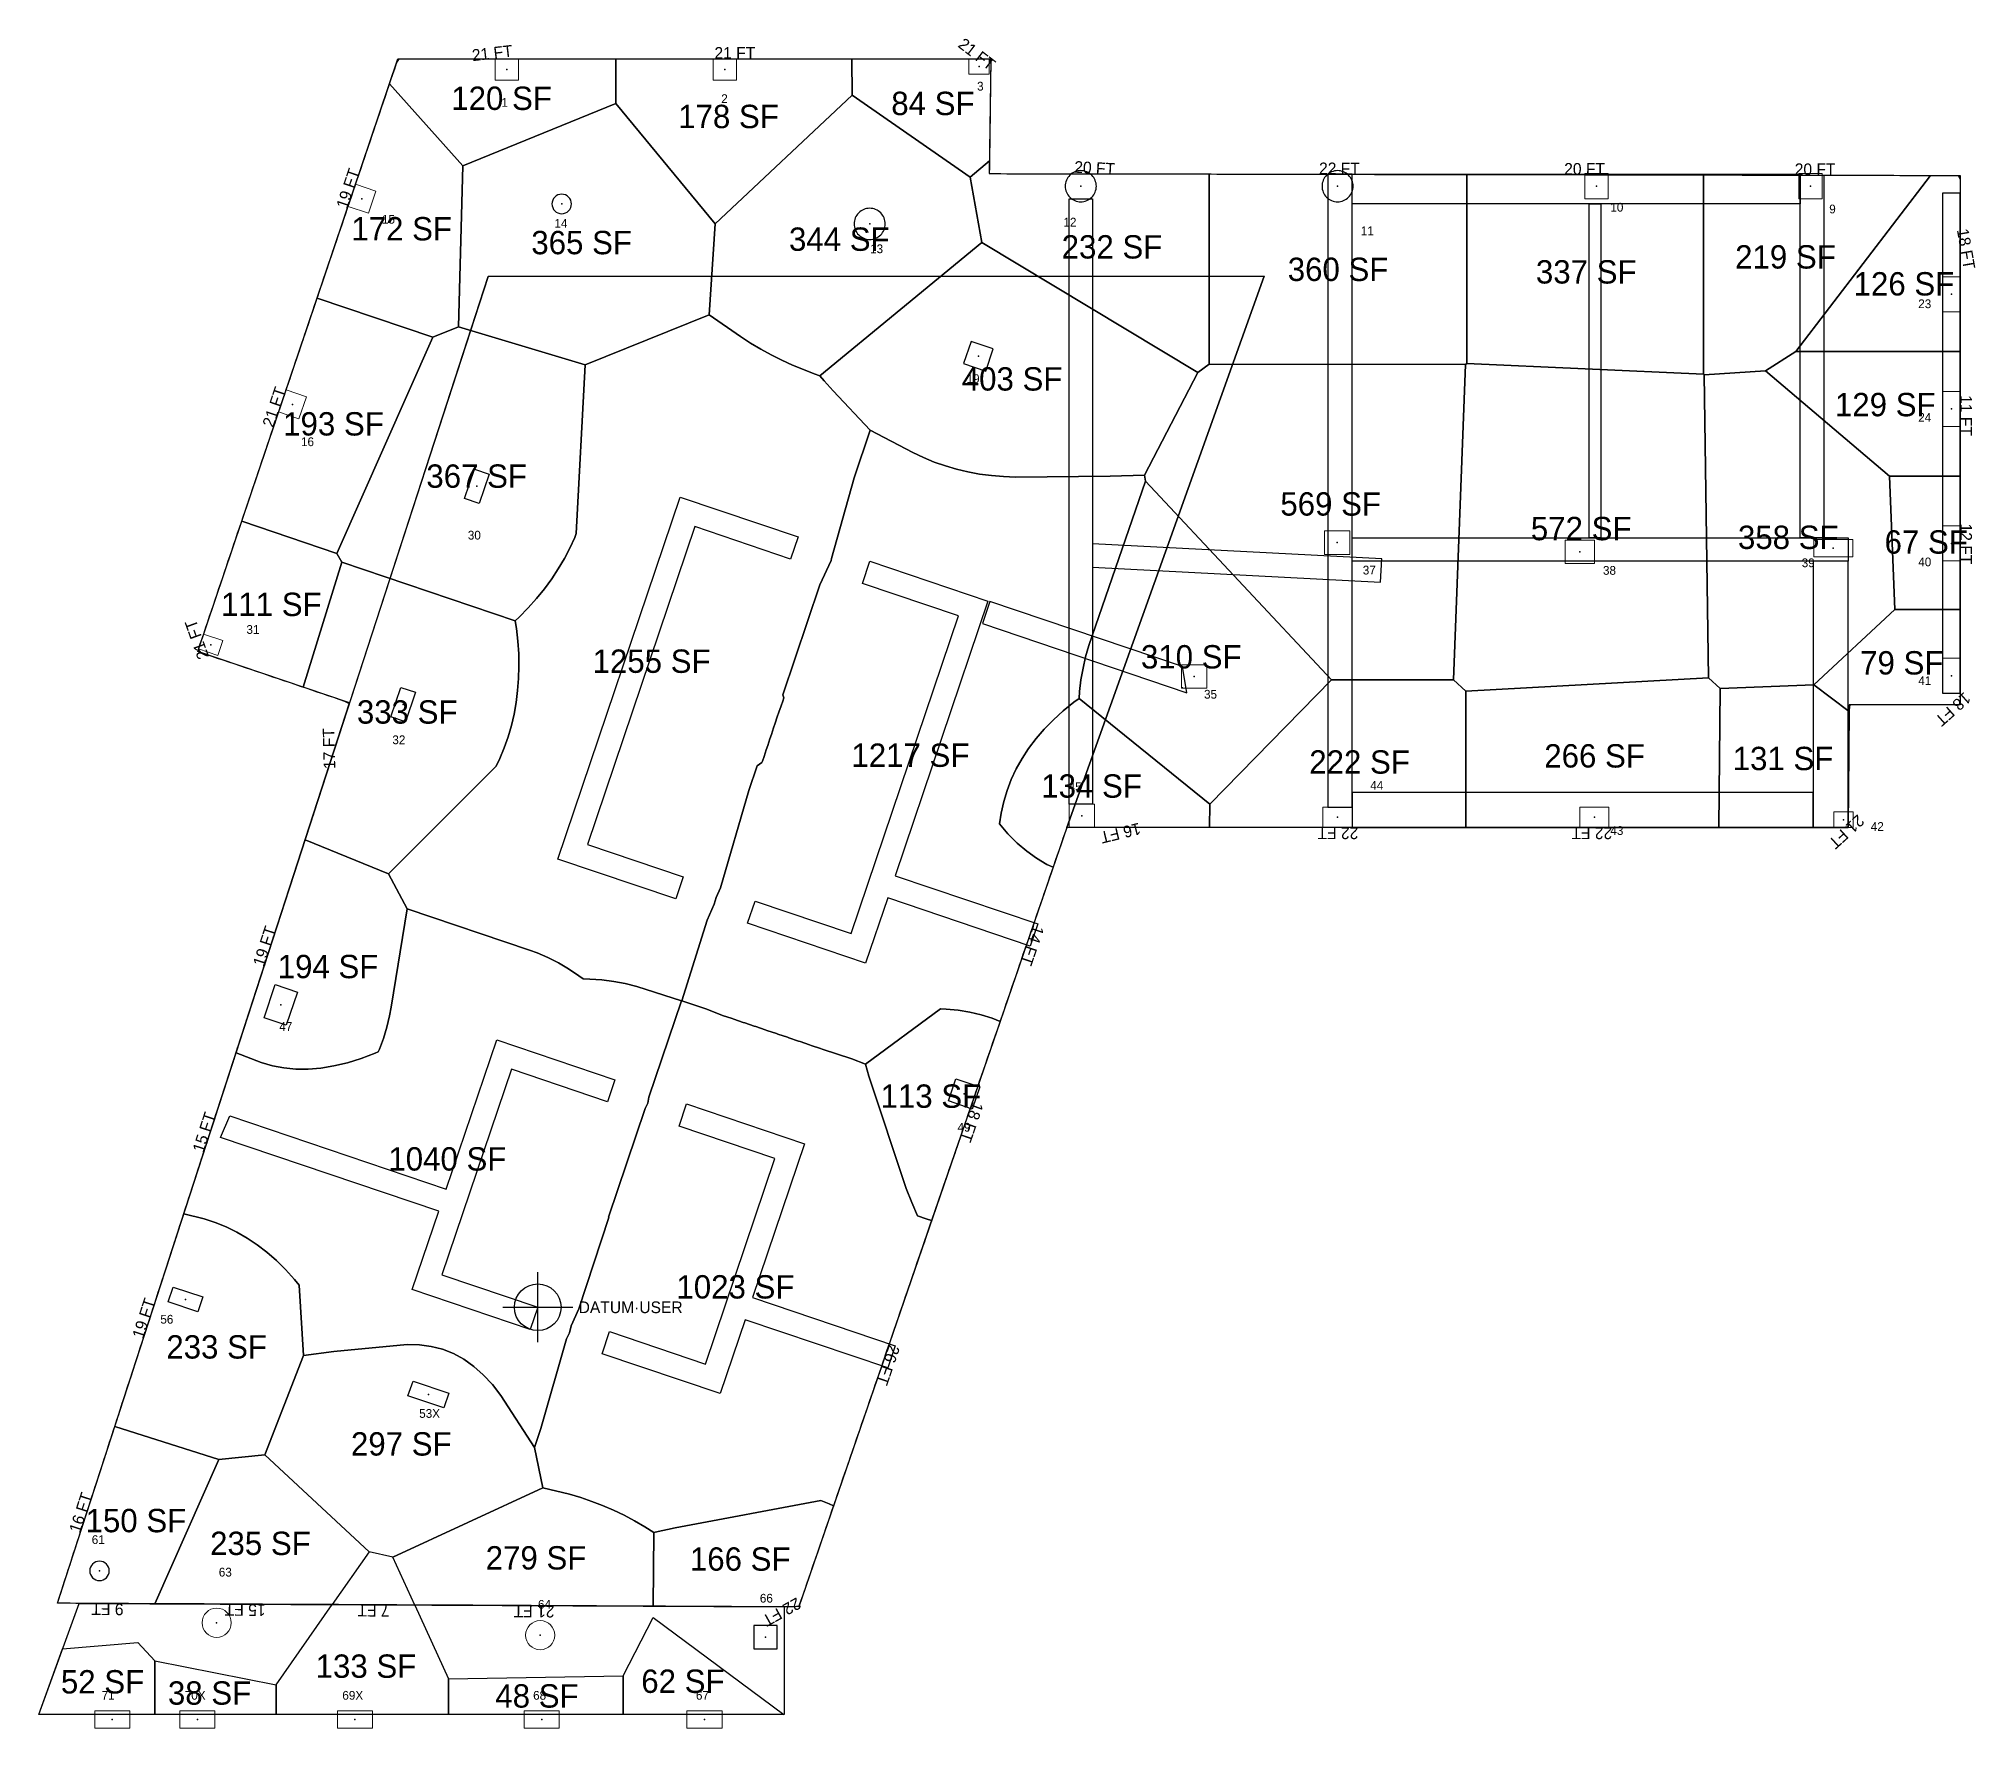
# Model space of a CAD drawing. Header units: metres. Extents: x 29 to 12657, y -13 to 49076.
# Drawn here: x 10659 to 12650, y 21000 to 22737 of the extents above; entities that cross this region are included whole.
import ezdxf
from ezdxf.enums import TextEntityAlignment as Align

# ---------------------------------------------------------------- set-up
doc = ezdxf.new("R2010")
doc.units = ezdxf.units.M
for name, color, linetype in [('BEAM', 2, 'Continuous'), ('FLOOR_7_AREA_LABELS', 3, 'Continuous'), ('FLOOR_7_BOUNDARY', 5, 'Continuous'), ('FLOOR_7_COLUMNS', 7, 'Continuous'), ('FLOOR_7_DATUM', 4, 'Continuous'), ('FLOOR_7_FASCADE_COLUMNS', 30, 'Continuous'), ('FLOOR_7_FASCADE_WALLS', 4, 'Continuous'), ('FLOOR_7_LARGE_TRIBUTARY', 6, 'Continuous'), ('FLOOR_7_TRIBUTARY_COL_0', 2, 'Continuous'), ('FLOOR_7_TRIBUTARY_COL_1', 2, 'Continuous'), ('FLOOR_7_TRIBUTARY_COL_10', 2, 'Continuous'), ('FLOOR_7_TRIBUTARY_COL_11', 2, 'Continuous'), ('FLOOR_7_TRIBUTARY_COL_12', 2, 'Continuous'), ('FLOOR_7_TRIBUTARY_COL_13', 2, 'Continuous'), ('FLOOR_7_TRIBUTARY_COL_14', 2, 'Continuous'), ('FLOOR_7_TRIBUTARY_COL_15', 2, 'Continuous'), ('FLOOR_7_TRIBUTARY_COL_16', 2, 'Continuous'), ('FLOOR_7_TRIBUTARY_COL_17', 2, 'Continuous'), ('FLOOR_7_TRIBUTARY_COL_18', 2, 'Continuous'), ('FLOOR_7_TRIBUTARY_COL_19', 2, 'Continuous'), ('FLOOR_7_TRIBUTARY_COL_2', 2, 'Continuous'), ('FLOOR_7_TRIBUTARY_COL_20', 2, 'Continuous'), ('FLOOR_7_TRIBUTARY_COL_21', 2, 'Continuous'), ('FLOOR_7_TRIBUTARY_COL_22', 2, 'Continuous'), ('FLOOR_7_TRIBUTARY_COL_23', 2, 'Continuous'), ('FLOOR_7_TRIBUTARY_COL_24', 2, 'Continuous'), ('FLOOR_7_TRIBUTARY_COL_25', 2, 'Continuous'), ('FLOOR_7_TRIBUTARY_COL_26', 2, 'Continuous'), ('FLOOR_7_TRIBUTARY_COL_27', 2, 'Continuous'), ('FLOOR_7_TRIBUTARY_COL_28', 2, 'Continuous'), ('FLOOR_7_TRIBUTARY_COL_29', 2, 'Continuous'), ('FLOOR_7_TRIBUTARY_COL_3', 2, 'Continuous'), ('FLOOR_7_TRIBUTARY_COL_30', 2, 'Continuous'), ('FLOOR_7_TRIBUTARY_COL_31', 2, 'Continuous'), ('FLOOR_7_TRIBUTARY_COL_32', 2, 'Continuous'), ('FLOOR_7_TRIBUTARY_COL_33', 2, 'Continuous'), ('FLOOR_7_TRIBUTARY_COL_34', 2, 'Continuous'), ('FLOOR_7_TRIBUTARY_COL_35', 2, 'Continuous'), ('FLOOR_7_TRIBUTARY_COL_36', 2, 'Continuous'), ('FLOOR_7_TRIBUTARY_COL_37', 2, 'Continuous'), ('FLOOR_7_TRIBUTARY_COL_38', 2, 'Continuous'), ('FLOOR_7_TRIBUTARY_COL_39', 2, 'Continuous'), ('FLOOR_7_TRIBUTARY_COL_4', 2, 'Continuous'), ('FLOOR_7_TRIBUTARY_COL_5', 2, 'Continuous'), ('FLOOR_7_TRIBUTARY_COL_6', 2, 'Continuous'), ('FLOOR_7_TRIBUTARY_COL_7', 2, 'Continuous'), ('FLOOR_7_TRIBUTARY_COL_8', 2, 'Continuous'), ('FLOOR_7_TRIBUTARY_COL_9', 2, 'Continuous'), ('FLOOR_7_WALL_TRIBUTARY_37', 1, 'Continuous'), ('FLOOR_7_WALL_TRIBUTARY_38', 1, 'Continuous'), ('FLOOR_7_WALL_TRIBUTARY_39', 1, 'Continuous'), ('FLOOR_7_WALL_TRIBUTARY_40', 1, 'Continuous'), ('SLAB-BALCONY', 3, 'Continuous'), ('SLAB-RESIDENTIAL', 6, 'Continuous'), ('WALL', 4, 'Continuous')]:
    doc.layers.add(name, color=color, linetype=linetype)
doc.layers.add('COL-IDEN', color=171, linetype='Continuous', lineweight=30)
doc.layers.add('COLS', color=52, linetype='Continuous', lineweight=20)

msp = doc.modelspace()

# ---------------------------------------------------------------- texts
at = {"layer": 'COL-IDEN', "char_height": 9, "attachment_point": 1}
for s, insert, width in [('1', (11134.5, 22675.8), 8.484), ('2', (11360.6, 22679.7), 8.484), ('3', (11623.6, 22692.5), 8.484), ('15', (11011.8, 22555.7), 16.968), ('10', (12274.6, 22568.1), 16.968), ('9', (12499.6, 22566.3), 16.968), ('14', (11189.1, 22551.5), 16.968), ('12', (11712.4, 22552.8), 16.968), ('11', (12018.1, 22543.9), 16.968), ('13', (11513.6, 22525.4), 16.968), ('23', (12591.1, 22468.9), 16.968), ('19', (11612.8, 22391.9), 16.968), ('24', (12591.1, 22352.2), 16.968), ('16', (10928.6, 22327.1), 16.968), ('30', (11100.1, 22231.1), 16.968), ('39', (12471.3, 22202.7), 16.968), ('40', (12591.1, 22203.6), 16.968), ('37', (12020.1, 22195.2), 16.968), ('38', (12267, 22194.9), 16.968), ('31', (10872.5, 22134.2), 16.968), ('41', (12591.1, 22081.5), 16.968), ('35', (11856.9, 22067.6), 16.968), ('32', (11022.5, 22020.8), 16.968), ('45', (11717.7, 21972.6), 16.968), ('44', (12027.8, 21974), 16.968), ('43', (12274.6, 21927.5), 16.968), ('42', (12542.3, 21931.7), 16.968), ('47', (10906.3, 21726.2), 16.968), ('49', (11603.5, 21622.6), 16.968), ('56', (10784, 21425.3), 16.968), ('53X', (11050.1, 21328.5), 26.967), ('61', (10713.5, 21198.8), 16.968), ('63', (10844.1, 21165.4), 16.968), ('64', (11172.2, 21132.3), 19.998), ('66', (11400.3, 21138.6), 16.968), ('71', (10723.7, 21038.8), 16.968), ('70X', (10809.1, 21038.8), 26.967), ('69X', (10971.1, 21038.8), 26.967), ('68', (11167.2, 21038.8), 16.968), ('67', (11334.6, 21038.8), 16.968)]:
    msp.add_mtext(s, dxfattribs=dict(at, insert=insert, width=width))
at = {"layer": 'FLOOR_7_AREA_LABELS'}
for s, p in [('120 SF', (11134.8, 22675.6)), ('84 SF', (11578.2, 22670.3)), ('178 SF', (11368.1, 22656.9)), ('172 SF', (11032.1, 22541.5)), ('365 SF', (11217.1, 22527.3)), ('344 SF', (11482, 22530.8)), ('232 SF', (11762.3, 22522.9)), ('219 SF', (12454.6, 22512.6)), ('360 SF', (11994.7, 22499.8)), ('337 SF', (12249.8, 22497.2)), ('126 SF', (12576.4, 22484.9)), ('403 SF', (11659.6, 22387.2)), ('129 SF', (12557.2, 22360.8)), ('193 SF', (10962, 22341)), ('367 SF', (11109.2, 22287.3)), ('569 SF', (11987.1, 22258.7)), ('572 SF', (12244.6, 22233.4)), ('358 SF', (12457.5, 22224.4)), ('67 SF', (12599.3, 22219.6)), ('111 SF', (10898.1, 22155.5)), ('1255 SF', (11289, 22097.1)), ('310 SF', (11843.8, 22101.6)), ('79 SF', (12574.2, 22095.4)), ('333 SF', (11037.8, 22044.9)), ('1217 SF', (11555.1, 22000.5)), ('222 SF', (12016.8, 21993.5)), ('266 SF', (12258.4, 21999.8)), ('131 SF', (12452.1, 21997.1)), ('134 SF', (11741.3, 21968.8)), ('194 SF', (10956.4, 21783.3)), ('113 SF', (11576.1, 21650.1)), ('1040 SF', (11079.1, 21585.6)), ('1023 SF', (11375.2, 21454.1)), ('233 SF', (10841.9, 21392.4)), ('297 SF', (11031.7, 21292.7)), ('150 SF', (10758.9, 21213.9)), ('235 SF', (10886.9, 21190.5)), ('279 SF', (11170.2, 21175.6)), ('166 SF', (11380.1, 21174.4)), ('133 SF', (10995.4, 21064.3)), ('52 SF', (10724.6, 21048.2)), ('38 SF', (10834.6, 21036.7)), ('48 SF', (11171.2, 21033.7)), ('62 SF', (11321.2, 21048.8))]:
    msp.add_text(s, height=24, dxfattribs=at).set_placement(p, align=Align.MIDDLE_CENTER)
at = {"layer": 'FLOOR_7_DATUM'}
msp.add_text('DATUM·USER', height=12, dxfattribs=at).set_placement((11214, 21427.1))
at = {"layer": 'FLOOR_7_FASCADE_COLUMNS'}
for s, rotation, p in [('21 FT', -37.3273, (11623.4, 22721)), ('21 FT', 6.6851, (11125.2, 22722.1)), ('19 FT', 71.3214, (10976.9, 22582.9)), ('20 FT', -3.1633, (11744.5, 22604)), ('22 FT', -0.1061, (11996.1, 22603.5)), ('20 FT', -0.1061, (12248.1, 22603)), ('20 FT', -0.1061, (12485.1, 22602.6)), ('18 FT', -80.0335, (12640.3, 22520.8)), ('21 FT', 71.3214, (10901, 22358.3)), ('11 FT', -90, (12640.3, 22349.6)), ('12 FT', -90, (12640.3, 22217.6)), ('21 FT', 109.8431, (10821.6, 22119.3)), ('18 FT', -138.2607, (12626.8, 22047.7)), ('17 FT', 91.3699, (10957.4, 22007.3)), ('21 FT', -137.709, (12517.4, 21921.7)), ('16 FT', -166.3006, (11771.1, 21920.4)), ('22 FT', -180, (11994.6, 21920.2)), ('22 FT', -180, (12255.6, 21920.2)), ('19 FT', 72.0116, (10891.1, 21804.2)), ('18 FT', -108.9819, (11618, 21623.4)), ('19 FT', 72.0116, (10767, 21421.8)), ('16 FT', 72.0116, (10702.1, 21222.1)), ('9 FT', 179.7095, (10729.7, 21122.7)), ('15 FT', 179.7095, (10871.2, 21122)), ('7 FT', 179.7095, (11003.2, 21121.3)), ('21 FT', 179.7095, (11168.2, 21120.4)), ('22 FT', -150.9761, (11422.8, 21119.9))]:
    msp.add_text(s, height=12, rotation=rotation, dxfattribs=at).set_placement(p, align=Align.MIDDLE_CENTER)
msp.add_text('21 FT', height=12, dxfattribs=at).set_placement((11374.6, 22722.2), align=Align.MIDDLE_CENTER)
at = {"layer": 'FLOOR_7_FASCADE_WALLS'}
for s, rotation, p in [('14 FT', -108.9819, (11680.4, 21804.9)), ('15 FT', 72.0116, (10829, 21613)), ('26 FT', -108.9819, (11532.1, 21373.7))]:
    msp.add_text(s, height=12, rotation=rotation, dxfattribs=at).set_placement(p, align=Align.MIDDLE_CENTER)

# ---------------------------------------------------------------- linework, layer by layer
at = {"layer": 'BEAM'}
for points in [[(11984.2, 21947.2), (12009.1, 21947.2), (12009.1, 22597.5), (11984.2, 22597.5)], [(12469.8, 22567.1), (12009.1, 22567.1), (12009.1, 22597.5), (12469.8, 22597.5)], [(12469.8, 22596.6), (12494.2, 22596.6), (12494.2, 22223.9), (12469.8, 22223.9)], [(12616.2, 22064.2), (12634.2, 22064.2), (12634.2, 22578.2), (12616.2, 22578.2)], [(11718.2, 22572.2), (11742.2, 22572.2), (11742.2, 21950.2), (11718.2, 21950.2)], [(12252.7, 22567.1), (12264.7, 22567.1), (12264.7, 22223.9), (12252.7, 22223.9)], [(11742.2, 22217.7), (11742.2, 22193.6), (12038.3, 22178.4), (12039.6, 22202.3), (11742.2, 22217.7)], [(12009.1, 22223.9), (12519.2, 22223.9), (12519.2, 22199.9), (12009.1, 22199.9)], [(12483.2, 21926.2), (12519.2, 21926.2), (12519.2, 22199.9), (12483.2, 22199.9)], [(12009.2, 21926.2), (12483.2, 21926.2), (12483.2, 21962.2), (12009.2, 21962.2)]]:
    msp.add_lwpolyline(points, close=True, dxfattribs=at)
msp.add_lwpolyline([(11629.1, 22135.7), (11839.1, 22064.7), (11834.7, 22091.6), (11636.8, 22158.5), (11629.1, 22135.7)], dxfattribs=at)
at = {"layer": 'COLS'}
for points in [[(11128.2, 22694.2), (11128.2, 22716.2), (11152.2, 22716.2), (11152.2, 22694.2)], [(11352.2, 22694.2), (11376.2, 22694.2), (11376.2, 22716.2), (11352.2, 22716.2)], [(11615.2, 22700.2), (11615.2, 22716.2), (11636.2, 22716.2), (11636.2, 22700.2)], [(12248.2, 22572.2), (12272.2, 22572.2), (12272.2, 22598.2), (12248.2, 22598.2)], [(12468.2, 22572.2), (12468.2, 22598.2), (12492.2, 22598.2), (12492.2, 22572.2)], [(10997.9, 22557.5), (11005.6, 22580.2), (10984.7, 22587.3), (10977.1, 22564.5)], [(12616.2, 22456.2), (12616.2, 22492.2), (12634.2, 22492.2), (12634.2, 22456.2)], [(10926.5, 22346.2), (10934.1, 22368.9), (10913.3, 22375.9), (10905.6, 22353.2)], [(12616.2, 22338.4), (12616.2, 22374.4), (12634.2, 22374.4), (12634.2, 22338.4)], [(11980.7, 22206.9), (11980.7, 22230.9), (12006.7, 22230.9), (12006.7, 22206.9)], [(12228.2, 22197.4), (12228.2, 22221.4), (12258.2, 22221.4), (12258.2, 22197.4)], [(12483.7, 22204.2), (12483.7, 22222.2), (12523.7, 22222.2), (12523.7, 22204.2)], [(12616.2, 22200.2), (12616.2, 22236.2), (12634.2, 22236.2), (12634.2, 22200.2)], [(10843.2, 22103.1), (10823.3, 22109.8), (10828.5, 22125), (10848.4, 22118.3)], [(12616.2, 22064.2), (12616.2, 22100.2), (12634.2, 22100.2), (12634.2, 22064.2)], [(11833.9, 22069.5), (11859.9, 22069.5), (11859.9, 22093.5), (11833.9, 22093.5)], [(11834.8, 22070.2), (11834.7, 22070.2), (11834.7, 22070.3)], [(11718.2, 21926.2), (11744.2, 21926.2), (11744.2, 21950.2), (11718.2, 21950.2)], [(11979.2, 21926.2), (11979.2, 21947.2), (12009.2, 21947.2), (12009.2, 21926.2)], [(12243.2, 21926.2), (12243.2, 21947.2), (12273.2, 21947.2), (12273.2, 21926.2)], [(12504.2, 21926.2), (12504.2, 21942.2), (12524.2, 21942.2), (12524.2, 21926.2)], [(10716.5, 21000.5), (10716.5, 21018.5), (10752.5, 21018.5), (10752.5, 21000.5)], [(10804.1, 21018.5), (10840.1, 21018.5)], [(10804.1, 21000.5), (10804.1, 21018.5), (10840.1, 21018.5), (10840.1, 21000.5)], [(10966.1, 21018.5), (11002.1, 21018.5)], [(10966.1, 21000.5), (10966.1, 21018.5), (11002.1, 21018.5), (11002.1, 21000.5)], [(11158.1, 21018.5), (11194.1, 21018.5)], [(11158.1, 21000.5), (11158.1, 21018.5), (11194.1, 21018.5), (11194.1, 21000.5)], [(11325.4, 21000.5), (11325.4, 21018.5), (11361.4, 21018.5), (11361.4, 21000.5)], [(10840.1, 21000.5), (10804.1, 21000.5)], [(11002.1, 21000.5), (10966.1, 21000.5)], [(11194.1, 21000.5), (11158.1, 21000.5)]]:
    msp.add_lwpolyline(points, close=True, dxfattribs=at)
at = {"layer": 'COLS', "lineweight": 30}
for points in [[(11746.2, 22585.2, 0.414214), (11730.2, 22601.2, 0.414214), (11714.2, 22585.2, 0.414214), (11730.2, 22569.2, 0.414214)], [(12010.2, 22585.2, 0.414214), (11994.2, 22601.2, 0.414214), (11978.2, 22585.2, 0.414214), (11994.2, 22569.2, 0.414214)], [(11206.6, 22567, 0.414214), (11196.6, 22577, 0.414214), (11186.6, 22567, 0.414214), (11196.6, 22557, 0.414214)], [(11529.2, 22546.5, 0.414214), (11513.2, 22562.5, 0.414214), (11497.2, 22546.5, 0.414214), (11513.2, 22530.5, 0.414214)], [(10731.5, 21162.2, 0.414214), (10721.5, 21172.2, 0.414214), (10711.5, 21162.2, 0.414214), (10721.5, 21152.2, 0.414214)]]:
    msp.add_lwpolyline(points, format="xyb", close=True, dxfattribs=at)
for points in [[(11632.5, 22395.3), (11640.2, 22418), (11617.5, 22425.7), (11609.8, 22403)], [(11111.9, 22259.1), (11096.7, 22264.2), (11106.9, 22294.6), (11122.1, 22289.4)], [(11036, 22034.8), (11020.8, 22039.9), (11031.1, 22070.2), (11046.3, 22065.1)], [(10913.4, 21722.9), (10890.7, 21730.6), (10902.2, 21764.7), (10925, 21757)], [(11618.7, 21636.7), (11594.1, 21645.1), (11601.8, 21667.8), (11626.4, 21659.5)], [(10822.5, 21428.5), (10792.2, 21438.8), (10797.3, 21453.9), (10827.6, 21443.7)], [(11075.6, 21329.7), (11038.6, 21342.1), (11043.8, 21357.3), (11080.7, 21344.8)], [(11394.2, 21082.1), (11418.2, 21082.1), (11418.2, 21106.1), (11394.2, 21106.1)]]:
    msp.add_lwpolyline(points, close=True, dxfattribs=at)
at = {"layer": 'COLS'}
for centre in [(10841.9, 21108.9), (11174.5, 21096.1)]:
    msp.add_circle(centre, 15, dxfattribs=at)
at = {"layer": 'FLOOR_7_BOUNDARY'}
for points in [[(10678.2, 21128.9), (10978.6, 22054.2), (10822.4, 22107), (11028.3, 22716.2), (11637.7, 22716.2), (11636.2, 22598.2), (12634.3, 22596.3), (12634.3, 22052.2), (12520.2, 22052.2), (12519, 21926.2), (11715.8, 21926.2), (11440.2, 21125.1), (10678.2, 21128.9)], [(11425.4, 21014.7), (10659, 21014.7), (10700.6, 21128.8), (11425.4, 21125.1), (11425.4, 21014.7)]]:
    msp.add_lwpolyline(points, close=True, dxfattribs=at)
at = {"layer": 'FLOOR_7_COLUMNS'}
for p in [(11140.2, 22705.2), (11364.2, 22705.2), (11625.7, 22708.2), (11730.2, 22585.2), (11994.2, 22585.2), (12260.2, 22585.2), (12480.2, 22585.2), (10991.3, 22572.4), (11196.6, 22567), (11513.2, 22546.5), (12625.2, 22474.2), (11625, 22410.5), (10919.9, 22361), (12625.2, 22356.4), (11109.4, 22276.8), (11993.7, 22218.9), (12625.2, 22218.2), (12243.2, 22209.4), (12503.7, 22213.2), (10835.9, 22114), (11846.9, 22081.5), (12625.2, 22082.2), (11033.6, 22052.5), (11731.2, 21938.2), (11994.2, 21936.7), (12258.2, 21936.7), (12514.2, 21934.2), (10907.8, 21743.8), (11610.2, 21652.3), (10809.9, 21441.2), (11059.7, 21343.5), (10721.5, 21162.2), (10841.9, 21108.9), (11174.5, 21096.1), (11406.2, 21094.1), (10734.5, 21009.5), (10822.1, 21009.5), (10984.1, 21009.5), (11176.1, 21009.5), (11343.4, 21009.5)]:
    msp.add_point(p, dxfattribs=at)
at = {"layer": 'FLOOR_7_DATUM'}
for p, q in [((11172, 21397.1), (11172, 21469.1)), ((11136, 21433.1), (11208, 21433.1))]:
    msp.add_line(p, q, dxfattribs=at)
msp.add_circle((11172, 21433.1), 24, dxfattribs=at)
at = {"layer": 'FLOOR_7_FASCADE_COLUMNS'}
for points in [[(11019.1, 22688.9), (11021, 22694.6), (11023, 22700.3), (11024.9, 22706), (11026.8, 22711.7), (11029.6, 22716.2), (11035.6, 22716.2), (11041.6, 22716.2), (11047.6, 22716.2), (11053.6, 22716.2), (11059.6, 22716.2), (11065.6, 22716.2), (11071.6, 22716.2), (11077.6, 22716.2), (11083.6, 22716.2), (11089.6, 22716.2), (11095.6, 22716.2), (11101.6, 22716.2), (11107.6, 22716.2), (11113.6, 22716.2), (11119.6, 22716.2), (11125.6, 22716.2), (11131.6, 22716.2), (11137.6, 22716.2), (11143.6, 22716.2), (11149.6, 22716.2), (11155.6, 22716.2), (11161.6, 22716.2), (11167.6, 22716.2), (11173.6, 22716.2), (11179.6, 22716.2), (11185.6, 22716.2), (11191.6, 22716.2), (11197.6, 22716.2), (11203.6, 22716.2), (11209.6, 22716.2), (11215.6, 22716.2), (11221.6, 22716.2), (11227.6, 22716.2), (11233.6, 22716.2), (11239.6, 22716.2), (11245.6, 22716.2), (11251.6, 22716.2)], [(11251.6, 22716.2), (11257.6, 22716.2), (11263.6, 22716.2), (11269.6, 22716.2), (11275.6, 22716.2), (11281.6, 22716.2), (11287.6, 22716.2), (11293.6, 22716.2), (11299.6, 22716.2), (11305.6, 22716.2), (11311.6, 22716.2), (11317.6, 22716.2), (11323.6, 22716.2), (11329.6, 22716.2), (11335.6, 22716.2), (11341.6, 22716.2), (11347.6, 22716.2), (11353.6, 22716.2), (11359.6, 22716.2), (11365.6, 22716.2), (11371.6, 22716.2), (11377.6, 22716.2), (11383.6, 22716.2), (11389.6, 22716.2), (11395.6, 22716.2), (11401.6, 22716.2), (11407.6, 22716.2), (11413.6, 22716.2), (11419.6, 22716.2), (11425.6, 22716.2), (11431.6, 22716.2), (11437.6, 22716.2), (11443.6, 22716.2), (11449.6, 22716.2), (11455.6, 22716.2), (11461.6, 22716.2), (11467.6, 22716.2), (11473.6, 22716.2), (11479.6, 22716.2), (11485.6, 22716.2), (11491.6, 22716.2), (11497.6, 22716.2)], [(11497.6, 22716.2), (11503.6, 22716.2), (11509.6, 22716.2), (11515.6, 22716.2), (11521.6, 22716.2), (11527.6, 22716.2), (11533.6, 22716.2), (11539.6, 22716.2), (11545.6, 22716.2), (11551.6, 22716.2), (11557.6, 22716.2), (11563.6, 22716.2), (11569.6, 22716.2), (11575.6, 22716.2), (11581.6, 22716.2), (11587.6, 22716.2), (11593.6, 22716.2), (11599.6, 22716.2), (11605.6, 22716.2), (11611.6, 22716.2), (11617.6, 22716.2), (11623.6, 22716.2), (11629.6, 22716.2), (11635.6, 22716.2), (11637.7, 22712.3), (11637.6, 22706.3), (11637.5, 22700.3), (11637.4, 22694.3), (11637.4, 22688.3), (11637.3, 22682.3), (11637.2, 22676.3), (11637.1, 22670.3), (11637.1, 22664.3), (11637, 22658.3), (11636.9, 22652.3), (11636.8, 22646.3), (11636.8, 22640.3), (11636.7, 22634.3), (11636.6, 22628.3), (11636.5, 22622.3), (11636.4, 22616.3), (11636.4, 22610.3)], [(10946.1, 22472.9), (10948, 22478.6), (10949.9, 22484.3), (10951.9, 22490), (10953.8, 22495.7), (10955.7, 22501.4), (10957.6, 22507), (10959.6, 22512.7), (10961.5, 22518.4), (10963.4, 22524.1), (10965.3, 22529.8), (10967.2, 22535.5), (10969.2, 22541.2), (10971.1, 22546.8), (10973, 22552.5), (10974.9, 22558.2), (10976.8, 22563.9), (10978.8, 22569.6), (10980.7, 22575.3), (10982.6, 22580.9), (10984.5, 22586.6), (10986.5, 22592.3), (10988.4, 22598), (10990.3, 22603.7), (10992.2, 22609.4), (10994.1, 22615), (10996.1, 22620.7), (10998, 22626.4), (10999.9, 22632.1), (11001.8, 22637.8), (11003.8, 22643.5), (11005.7, 22649.1), (11007.6, 22654.8), (11009.5, 22660.5), (11011.4, 22666.2), (11013.4, 22671.9), (11015.3, 22677.6), (11017.2, 22683.3), (11019.1, 22688.9)], [(11636.4, 22610.3), (11636.3, 22604.3), (11636.2, 22598.3), (11642.1, 22598.2), (11648.1, 22598.2), (11654.1, 22598.1), (11660.1, 22598.1), (11666.1, 22598.1), (11672.1, 22598.1), (11678.1, 22598.1), (11684.1, 22598.1), (11690.1, 22598.1), (11696.1, 22598.1), (11702.1, 22598.1), (11708.1, 22598), (11714.1, 22598), (11720.1, 22598), (11726.1, 22598), (11732.1, 22598), (11738.1, 22598), (11744.1, 22598), (11750.1, 22598), (11756.1, 22598), (11762.1, 22597.9), (11768.1, 22597.9), (11774.1, 22597.9), (11780.1, 22597.9), (11786.1, 22597.9), (11792.1, 22597.9), (11798.1, 22597.9), (11804.1, 22597.9), (11810.1, 22597.9), (11816.1, 22597.8), (11822.1, 22597.8), (11828.1, 22597.8), (11834.1, 22597.8), (11840.1, 22597.8), (11846.1, 22597.8), (11852.1, 22597.8), (11858.1, 22597.8), (11864.1, 22597.8)], [(11864.1, 22597.8), (11870.1, 22597.7), (11876.1, 22597.7), (11882.1, 22597.7), (11888.1, 22597.7), (11894.1, 22597.7), (11900.1, 22597.7), (11906.1, 22597.7), (11912.1, 22597.7), (11918.1, 22597.7), (11924.1, 22597.6), (11930.1, 22597.6), (11936.1, 22597.6), (11942.1, 22597.6), (11948.1, 22597.6), (11954.1, 22597.6), (11960.1, 22597.6), (11966.1, 22597.6), (11972.1, 22597.6), (11978.1, 22597.5), (11984.1, 22597.5), (11990.1, 22597.5), (11996.1, 22597.5), (12002.1, 22597.5), (12008.1, 22597.5), (12014.1, 22597.5), (12020.1, 22597.5), (12026.1, 22597.5), (12032.1, 22597.4), (12038.1, 22597.4), (12044.1, 22597.4), (12050.1, 22597.4), (12056.1, 22597.4), (12062.1, 22597.4), (12068.1, 22597.4), (12074.1, 22597.4), (12080.1, 22597.4), (12086.1, 22597.3), (12092.1, 22597.3), (12098.1, 22597.3), (12104.1, 22597.3), (12110.1, 22597.3), (12116.1, 22597.3), (12122.1, 22597.3), (12128.1, 22597.3)], [(12128.1, 22597.3), (12134.1, 22597.3), (12140.1, 22597.2), (12146.1, 22597.2), (12152.1, 22597.2), (12158.1, 22597.2), (12164.1, 22597.2), (12170.1, 22597.2), (12176.1, 22597.2), (12182.1, 22597.2), (12188.1, 22597.2), (12194.1, 22597.1), (12200.1, 22597.1), (12206.1, 22597.1), (12212.1, 22597.1), (12218.1, 22597.1), (12224.1, 22597.1), (12230.1, 22597.1), (12236.1, 22597.1), (12242.1, 22597.1), (12248.1, 22597), (12254.1, 22597), (12260.1, 22597), (12266.1, 22597), (12272.1, 22597), (12278.1, 22597), (12284.1, 22597), (12290.1, 22597), (12296.1, 22597), (12302.1, 22596.9), (12308.1, 22596.9), (12314.1, 22596.9), (12320.1, 22596.9), (12326.1, 22596.9), (12332.1, 22596.9), (12338.1, 22596.9), (12344.1, 22596.9), (12350.1, 22596.9), (12356.1, 22596.8), (12362.1, 22596.8), (12368.1, 22596.8)], [(12368.1, 22596.8), (12374.1, 22596.8), (12380.1, 22596.8), (12386.1, 22596.8), (12392.1, 22596.8), (12398.1, 22596.8), (12404.1, 22596.8), (12410.1, 22596.7), (12416.1, 22596.7), (12422.1, 22596.7), (12428.1, 22596.7), (12434.1, 22596.7), (12440.1, 22596.7), (12446.1, 22596.7), (12452.1, 22596.7), (12458.1, 22596.7), (12464.1, 22596.6), (12470.1, 22596.6), (12476.1, 22596.6), (12482.1, 22596.6), (12488.1, 22596.6), (12494.1, 22596.6), (12500.1, 22596.6), (12506.1, 22596.6), (12512.1, 22596.6), (12518.1, 22596.5), (12524.1, 22596.5), (12530.1, 22596.5), (12536.1, 22596.5), (12542.1, 22596.5), (12548.1, 22596.5), (12554.1, 22596.5), (12560.1, 22596.5), (12566.1, 22596.5), (12572.1, 22596.4), (12578.1, 22596.4), (12584.1, 22596.4), (12590.1, 22596.4), (12596.1, 22596.4), (12602.1, 22596.4)], [(12602.1, 22596.4), (12608.1, 22596.4), (12614.1, 22596.4), (12620.1, 22596.4), (12626.1, 22596.3), (12632.1, 22596.3), (12634.3, 22592.6), (12634.3, 22586.6), (12634.3, 22580.6), (12634.3, 22574.6), (12634.3, 22568.6), (12634.3, 22562.6), (12634.3, 22556.6), (12634.3, 22550.6), (12634.3, 22544.6), (12634.3, 22538.6), (12634.3, 22532.6), (12634.3, 22526.6), (12634.3, 22520.6), (12634.3, 22514.6), (12634.3, 22508.6), (12634.3, 22502.6), (12634.3, 22496.6), (12634.3, 22490.6), (12634.3, 22484.6), (12634.3, 22478.6), (12634.3, 22472.6), (12634.3, 22466.6), (12634.3, 22460.6), (12634.3, 22454.6), (12634.3, 22448.6), (12634.3, 22442.6), (12634.3, 22436.6), (12634.3, 22430.6), (12634.3, 22424.6), (12634.3, 22418.6), (12634.3, 22412.6)], [(10867.3, 22239.9), (10869.2, 22245.6), (10871.2, 22251.3), (10873.1, 22257), (10875, 22262.6), (10876.9, 22268.3), (10878.9, 22274), (10880.8, 22279.7), (10882.7, 22285.4), (10884.6, 22291.1), (10886.5, 22296.7), (10888.5, 22302.4), (10890.4, 22308.1), (10892.3, 22313.8), (10894.2, 22319.5), (10896.1, 22325.2), (10898.1, 22330.8), (10900, 22336.5), (10901.9, 22342.2), (10903.8, 22347.9), (10905.8, 22353.6), (10907.7, 22359.3), (10909.6, 22364.9), (10911.5, 22370.6), (10913.4, 22376.3), (10915.4, 22382), (10917.3, 22387.7), (10919.2, 22393.4), (10921.1, 22399.1), (10923, 22404.7), (10925, 22410.4), (10926.9, 22416.1), (10928.8, 22421.8), (10930.7, 22427.5), (10932.7, 22433.2), (10934.6, 22438.8), (10936.5, 22444.5), (10938.4, 22450.2), (10940.3, 22455.9), (10942.3, 22461.6), (10944.2, 22467.3), (10946.1, 22472.9)], [(12634.3, 22412.6), (12634.3, 22406.6), (12634.3, 22400.6), (12634.3, 22394.6), (12634.3, 22388.6), (12634.3, 22382.6), (12634.3, 22376.6), (12634.3, 22370.6), (12634.3, 22364.6), (12634.3, 22358.6), (12634.3, 22352.6), (12634.3, 22346.6), (12634.3, 22340.6), (12634.3, 22334.6), (12634.3, 22328.6), (12634.3, 22322.6), (12634.3, 22316.6), (12634.3, 22310.6), (12634.3, 22304.6), (12634.3, 22298.6), (12634.3, 22292.6), (12634.3, 22286.6)], [(12634.3, 22286.6), (12634.3, 22280.6), (12634.3, 22274.6), (12634.3, 22268.6), (12634.3, 22262.6), (12634.3, 22256.6), (12634.3, 22250.6), (12634.3, 22244.6), (12634.3, 22238.6), (12634.3, 22232.6), (12634.3, 22226.6), (12634.3, 22220.6), (12634.3, 22214.6), (12634.3, 22208.6), (12634.3, 22202.6), (12634.3, 22196.6), (12634.3, 22190.6), (12634.3, 22184.6), (12634.3, 22178.6), (12634.3, 22172.6), (12634.3, 22166.6), (12634.3, 22160.6), (12634.3, 22154.6), (12634.3, 22148.6)], [(10928.2, 22071.2), (10922.5, 22073.1), (10916.8, 22075.1), (10911.1, 22077), (10905.5, 22078.9), (10899.8, 22080.8), (10894.1, 22082.7), (10888.4, 22084.7), (10882.7, 22086.6), (10877, 22088.5), (10871.4, 22090.4), (10865.7, 22092.4), (10860, 22094.3), (10854.3, 22096.2), (10848.6, 22098.1), (10842.9, 22100), (10837.3, 22102), (10831.6, 22103.9), (10825.9, 22105.8), (10823.1, 22109.2), (10825, 22114.9), (10827, 22120.5), (10828.9, 22126.2), (10830.8, 22131.9), (10832.7, 22137.6), (10834.7, 22143.3), (10836.6, 22149), (10838.5, 22154.6), (10840.4, 22160.3), (10842.3, 22166), (10844.3, 22171.7), (10846.2, 22177.4), (10848.1, 22183.1), (10850, 22188.7), (10851.9, 22194.4), (10853.9, 22200.1), (10855.8, 22205.8), (10857.7, 22211.5), (10859.6, 22217.2), (10861.6, 22222.8), (10863.5, 22228.5), (10865.4, 22234.2), (10867.3, 22239.9)], [(12634.3, 22148.6), (12634.3, 22142.6), (12634.3, 22136.6), (12634.3, 22130.6), (12634.3, 22124.6), (12634.3, 22118.6), (12634.3, 22112.6), (12634.3, 22106.6), (12634.3, 22100.6), (12634.3, 22094.6), (12634.3, 22088.6), (12634.3, 22082.6), (12634.3, 22076.6), (12634.3, 22070.6), (12634.3, 22064.6), (12634.3, 22058.6), (12634.3, 22052.6), (12628.8, 22052.2), (12622.8, 22052.2), (12616.8, 22052.2), (12610.8, 22052.2), (12604.8, 22052.2), (12598.8, 22052.2), (12592.8, 22052.2), (12586.8, 22052.2), (12580.8, 22052.2), (12574.8, 22052.2), (12568.8, 22052.2), (12562.8, 22052.2), (12556.8, 22052.2), (12550.8, 22052.2), (12544.8, 22052.2), (12538.8, 22052.2), (12532.8, 22052.2), (12526.8, 22052.2), (12520.8, 22052.2), (12520.2, 22046.8)], [(10932, 21910.8), (10933.9, 21916.5), (10935.7, 21922.2), (10937.6, 21927.9), (10939.4, 21933.6), (10941.3, 21939.3), (10943.2, 21945), (10945, 21950.7), (10946.9, 21956.4), (10948.7, 21962.1), (10950.6, 21967.8), (10952.4, 21973.5), (10954.3, 21979.2), (10956.1, 21984.9), (10958, 21990.6), (10959.8, 21996.4), (10961.7, 22002.1), (10963.5, 22007.8), (10965.4, 22013.5), (10967.2, 22019.2), (10969.1, 22024.9), (10970.9, 22030.6), (10972.8, 22036.3), (10974.7, 22042), (10976.5, 22047.7), (10978.4, 22053.4), (10973.7, 22055.8), (10968, 22057.8), (10962.3, 22059.7), (10956.6, 22061.6), (10950.9, 22063.5), (10945.2, 22065.4), (10939.6, 22067.4), (10933.9, 22069.3), (10928.2, 22071.2)], [(12520.2, 22046.8), (12520.1, 22040.8), (12520.1, 22034.8), (12520, 22028.8), (12519.9, 22022.8), (12519.9, 22016.8), (12519.8, 22010.8), (12519.8, 22004.8), (12519.7, 21998.8), (12519.7, 21992.8), (12519.6, 21986.8), (12519.5, 21980.8), (12519.5, 21974.8), (12519.4, 21968.8), (12519.4, 21962.8), (12519.3, 21956.8), (12519.3, 21950.8), (12519.2, 21944.8), (12519.2, 21938.8), (12519.1, 21932.8), (12519, 21926.8), (12513.6, 21926.2), (12507.6, 21926.2), (12501.6, 21926.2), (12495.6, 21926.2), (12489.6, 21926.2), (12483.6, 21926.2), (12477.6, 21926.2), (12471.6, 21926.2), (12465.6, 21926.2), (12459.6, 21926.2), (12453.6, 21926.2), (12447.6, 21926.2), (12441.6, 21926.2), (12435.6, 21926.2), (12429.6, 21926.2), (12423.6, 21926.2), (12417.6, 21926.2), (12411.6, 21926.2), (12405.6, 21926.2), (12399.6, 21926.2), (12393.6, 21926.2), (12387.6, 21926.2)], [(11865.6, 21926.2), (11859.6, 21926.2), (11853.6, 21926.2), (11847.6, 21926.2), (11841.6, 21926.2), (11835.6, 21926.2), (11829.6, 21926.2), (11823.6, 21926.2), (11817.6, 21926.2), (11811.6, 21926.2), (11805.6, 21926.2), (11799.6, 21926.2), (11793.6, 21926.2), (11787.6, 21926.2), (11781.6, 21926.2), (11775.6, 21926.2), (11769.6, 21926.2), (11763.6, 21926.2), (11757.6, 21926.2), (11751.6, 21926.2), (11745.6, 21926.2), (11739.6, 21926.2), (11733.6, 21926.2), (11727.6, 21926.2), (11721.6, 21926.2), (11715.7, 21926), (11713.8, 21920.4), (11711.8, 21914.7), (11709.9, 21909), (11707.9, 21903.3), (11706, 21897.7), (11704, 21892), (11702.1, 21886.3)], [(12123.6, 21926.2), (12117.6, 21926.2), (12111.6, 21926.2), (12105.6, 21926.2), (12099.6, 21926.2), (12093.6, 21926.2), (12087.6, 21926.2), (12081.6, 21926.2), (12075.6, 21926.2), (12069.6, 21926.2), (12063.6, 21926.2), (12057.6, 21926.2), (12051.6, 21926.2), (12045.6, 21926.2), (12039.6, 21926.2), (12033.6, 21926.2), (12027.6, 21926.2), (12021.6, 21926.2), (12015.6, 21926.2), (12009.6, 21926.2), (12003.6, 21926.2), (11997.6, 21926.2), (11991.6, 21926.2), (11985.6, 21926.2), (11979.6, 21926.2), (11973.6, 21926.2), (11967.6, 21926.2), (11961.6, 21926.2), (11955.6, 21926.2), (11949.6, 21926.2), (11943.6, 21926.2), (11937.6, 21926.2), (11931.6, 21926.2), (11925.6, 21926.2), (11919.6, 21926.2), (11913.6, 21926.2), (11907.6, 21926.2), (11901.6, 21926.2), (11895.6, 21926.2), (11889.6, 21926.2), (11883.6, 21926.2), (11877.6, 21926.2), (11871.6, 21926.2), (11865.6, 21926.2)], [(12387.6, 21926.2), (12381.6, 21926.2), (12375.6, 21926.2), (12369.6, 21926.2), (12363.6, 21926.2), (12357.6, 21926.2), (12351.6, 21926.2), (12345.6, 21926.2), (12339.6, 21926.2), (12333.6, 21926.2), (12327.6, 21926.2), (12321.6, 21926.2), (12315.6, 21926.2), (12309.6, 21926.2), (12303.6, 21926.2), (12297.6, 21926.2), (12291.6, 21926.2), (12285.6, 21926.2), (12279.6, 21926.2), (12273.6, 21926.2), (12267.6, 21926.2), (12261.6, 21926.2), (12255.6, 21926.2), (12249.6, 21926.2), (12243.6, 21926.2), (12237.6, 21926.2), (12231.6, 21926.2), (12225.6, 21926.2), (12219.6, 21926.2), (12213.6, 21926.2), (12207.6, 21926.2), (12201.6, 21926.2), (12195.6, 21926.2), (12189.6, 21926.2), (12183.6, 21926.2), (12177.6, 21926.2), (12171.6, 21926.2), (12165.6, 21926.2), (12159.6, 21926.2), (12153.6, 21926.2), (12147.6, 21926.2), (12141.6, 21926.2), (12135.6, 21926.2), (12129.6, 21926.2), (12123.6, 21926.2)], [(10861.6, 21693.9), (10863.5, 21699.6), (10865.3, 21705.3), (10867.2, 21711), (10869, 21716.7), (10870.9, 21722.4), (10872.7, 21728.1), (10874.6, 21733.8), (10876.4, 21739.6), (10878.3, 21745.3), (10880.2, 21751), (10882, 21756.7), (10883.9, 21762.4), (10885.7, 21768.1), (10887.6, 21773.8), (10889.4, 21779.5), (10891.3, 21785.2), (10893.1, 21790.9), (10895, 21796.6), (10896.8, 21802.3), (10898.7, 21808), (10900.5, 21813.7), (10902.4, 21819.4), (10904.2, 21825.2), (10906.1, 21830.9), (10907.9, 21836.6), (10909.8, 21842.3), (10911.7, 21848), (10913.5, 21853.7), (10915.4, 21859.4), (10917.2, 21865.1), (10919.1, 21870.8), (10920.9, 21876.5), (10922.8, 21882.2), (10924.6, 21887.9), (10926.5, 21893.6), (10928.3, 21899.3), (10930.2, 21905), (10932, 21910.8)], [(11647.4, 21727.4), (11645.5, 21721.8), (11643.5, 21716.1), (11641.6, 21710.4), (11639.6, 21704.8), (11637.7, 21699.1), (11635.7, 21693.4), (11633.8, 21687.7), (11631.8, 21682.1), (11629.9, 21676.4), (11627.9, 21670.7), (11625.9, 21665), (11624, 21659.4), (11622, 21653.7), (11620.1, 21648), (11618.1, 21642.3), (11616.2, 21636.7), (11614.2, 21631), (11612.3, 21625.3), (11610.3, 21619.6), (11608.4, 21614), (11606.4, 21608.3), (11604.5, 21602.6), (11602.5, 21597), (11600.6, 21591.3), (11598.6, 21585.6), (11596.7, 21579.9), (11594.7, 21574.3), (11592.8, 21568.6), (11590.8, 21562.9), (11588.9, 21557.2), (11586.9, 21551.6), (11585, 21545.9), (11583, 21540.2), (11581.1, 21534.5), (11579.1, 21528.9), (11577.2, 21523.2)], [(10737.5, 21311.5), (10739.3, 21317.3), (10741.2, 21323), (10743, 21328.7), (10744.9, 21334.4), (10746.7, 21340.1), (10748.6, 21345.8), (10750.4, 21351.5), (10752.3, 21357.2), (10754.2, 21362.9), (10756, 21368.6), (10757.9, 21374.3), (10759.7, 21380), (10761.6, 21385.7), (10763.4, 21391.4), (10765.3, 21397.1), (10767.1, 21402.9), (10769, 21408.6), (10770.8, 21414.3), (10772.7, 21420), (10774.5, 21425.7), (10776.4, 21431.4), (10778.2, 21437.1), (10780.1, 21442.8), (10781.9, 21448.5), (10783.8, 21454.2), (10785.7, 21459.9), (10787.5, 21465.6), (10789.4, 21471.3), (10791.2, 21477), (10793.1, 21482.7), (10794.9, 21488.5), (10796.8, 21494.2), (10798.6, 21499.9), (10800.5, 21505.6), (10802.3, 21511.3), (10804.2, 21517), (10806, 21522.7), (10807.9, 21528.4)], [(10678.2, 21128.9), (10680, 21134.6), (10681.9, 21140.3), (10683.7, 21146.1), (10685.6, 21151.8), (10687.4, 21157.5), (10689.3, 21163.2), (10691.2, 21168.9), (10693, 21174.6), (10694.9, 21180.3), (10696.7, 21186), (10698.6, 21191.7), (10700.4, 21197.4), (10702.3, 21203.1), (10704.1, 21208.8), (10706, 21214.5), (10707.8, 21220.2), (10709.7, 21225.9), (10711.5, 21231.7), (10713.4, 21237.4), (10715.2, 21243.1), (10717.1, 21248.8), (10718.9, 21254.5), (10720.8, 21260.2), (10722.7, 21265.9), (10724.5, 21271.6), (10726.4, 21277.3), (10728.2, 21283), (10730.1, 21288.7), (10731.9, 21294.4), (10733.8, 21300.1), (10735.6, 21305.8), (10737.5, 21311.5)], [(11475.7, 21228.2), (11473.7, 21222.5), (11471.8, 21216.8), (11469.8, 21211.1), (11467.9, 21205.5), (11465.9, 21199.8), (11464, 21194.1), (11462, 21188.4), (11460.1, 21182.8), (11458.1, 21177.1), (11456.2, 21171.4), (11454.2, 21165.7), (11452.3, 21160.1), (11450.3, 21154.4), (11448.4, 21148.7), (11446.4, 21143.1), (11444.4, 21137.4), (11442.5, 21131.7), (11440.5, 21126), (11435.2, 21125.1), (11429.2, 21125.1), (11423.2, 21125.2), (11417.2, 21125.2), (11411.2, 21125.2), (11405.2, 21125.2), (11399.2, 21125.3), (11393.2, 21125.3), (11387.2, 21125.3), (11381.2, 21125.4), (11375.2, 21125.4), (11369.2, 21125.4), (11363.2, 21125.5), (11357.2, 21125.5), (11351.2, 21125.5), (11345.2, 21125.6), (11339.2, 21125.6), (11333.2, 21125.6), (11327.2, 21125.6), (11321.2, 21125.7), (11315.2, 21125.7), (11309.2, 21125.7), (11303.2, 21125.8), (11297.2, 21125.8), (11291.2, 21125.8)], [(10781.2, 21128.4), (10775.2, 21128.4), (10769.2, 21128.5), (10763.2, 21128.5), (10757.2, 21128.5), (10751.2, 21128.6), (10745.2, 21128.6), (10739.2, 21128.6), (10733.2, 21128.7), (10727.2, 21128.7), (10721.2, 21128.7), (10715.2, 21128.7), (10709.2, 21128.8), (10703.2, 21128.8), (10697.2, 21128.8), (10691.2, 21128.9), (10685.2, 21128.9), (10679.2, 21128.9), (10678.2, 21128.9)], [(10961.2, 21127.5), (10955.2, 21127.5), (10949.2, 21127.6), (10943.2, 21127.6), (10937.2, 21127.6), (10931.2, 21127.6), (10925.2, 21127.7), (10919.2, 21127.7), (10913.2, 21127.7), (10907.2, 21127.8), (10901.2, 21127.8), (10895.2, 21127.8), (10889.2, 21127.9), (10883.2, 21127.9), (10877.2, 21127.9), (10871.2, 21128), (10865.2, 21128), (10859.2, 21128), (10853.2, 21128), (10847.2, 21128.1), (10841.2, 21128.1), (10835.2, 21128.1), (10829.2, 21128.2), (10823.2, 21128.2), (10817.2, 21128.2), (10811.2, 21128.3), (10805.2, 21128.3), (10799.2, 21128.3), (10793.2, 21128.3), (10787.2, 21128.4), (10781.2, 21128.4)], [(11045.2, 21127.1), (11039.2, 21127.1), (11033.2, 21127.1), (11027.2, 21127.2), (11021.2, 21127.2), (11015.2, 21127.2), (11009.2, 21127.3), (11003.2, 21127.3), (10997.2, 21127.3), (10991.2, 21127.3), (10985.2, 21127.4), (10979.2, 21127.4), (10973.2, 21127.4), (10967.2, 21127.5), (10961.2, 21127.5)], [(11291.2, 21125.8), (11285.2, 21125.9), (11279.2, 21125.9), (11273.2, 21125.9), (11267.2, 21125.9), (11261.2, 21126), (11255.2, 21126), (11249.2, 21126), (11243.2, 21126.1), (11237.2, 21126.1), (11231.2, 21126.1), (11225.2, 21126.2), (11219.2, 21126.2), (11213.2, 21126.2), (11207.2, 21126.2), (11201.2, 21126.3), (11195.2, 21126.3), (11189.2, 21126.3), (11183.2, 21126.4), (11177.2, 21126.4), (11171.2, 21126.4), (11165.2, 21126.5), (11159.2, 21126.5), (11153.2, 21126.5), (11147.2, 21126.6), (11141.2, 21126.6), (11135.2, 21126.6), (11129.2, 21126.6), (11123.2, 21126.7), (11117.2, 21126.7), (11111.2, 21126.7), (11105.2, 21126.8), (11099.2, 21126.8), (11093.2, 21126.8), (11087.2, 21126.9), (11081.2, 21126.9), (11075.2, 21126.9), (11069.2, 21126.9), (11063.2, 21127), (11057.2, 21127), (11051.2, 21127), (11045.2, 21127.1)]]:
    msp.add_lwpolyline(points, dxfattribs=at)
at = {"layer": 'FLOOR_7_FASCADE_WALLS'}
for points in [[(11702.1, 21886.3), (11700.1, 21880.6), (11698.2, 21875), (11696.2, 21869.3), (11694.3, 21863.6), (11692.3, 21857.9), (11690.4, 21852.3), (11688.4, 21846.6), (11686.4, 21840.9), (11684.5, 21835.2), (11682.5, 21829.6), (11680.6, 21823.9), (11678.6, 21818.2), (11676.7, 21812.6), (11674.7, 21806.9), (11672.8, 21801.2), (11670.8, 21795.5), (11668.9, 21789.9), (11666.9, 21784.2), (11665, 21778.5), (11663, 21772.8), (11661.1, 21767.2), (11659.1, 21761.5), (11657.2, 21755.8), (11655.2, 21750.1), (11653.3, 21744.5), (11651.3, 21738.8), (11649.4, 21733.1), (11647.4, 21727.4)], [(10807.9, 21528.4), (10809.7, 21534.1), (10811.6, 21539.8), (10813.4, 21545.5), (10815.3, 21551.2), (10817.2, 21556.9), (10819, 21562.6), (10820.9, 21568.3), (10822.7, 21574.1), (10824.6, 21579.8), (10826.4, 21585.5), (10828.3, 21591.2), (10830.1, 21596.9), (10832, 21602.6), (10833.8, 21608.3), (10835.7, 21614), (10837.5, 21619.7), (10839.4, 21625.4), (10841.2, 21631.1), (10843.1, 21636.8), (10844.9, 21642.5), (10846.8, 21648.2), (10848.7, 21653.9), (10850.5, 21659.7), (10852.4, 21665.4), (10854.2, 21671.1), (10856.1, 21676.8), (10857.9, 21682.5), (10859.8, 21688.2), (10861.6, 21693.9)], [(11577.2, 21523.2), (11575.2, 21517.5), (11573.3, 21511.8), (11571.3, 21506.2), (11569.4, 21500.5), (11567.4, 21494.8), (11565.4, 21489.2), (11563.5, 21483.5), (11561.5, 21477.8), (11559.6, 21472.1), (11557.6, 21466.5), (11555.7, 21460.8), (11553.7, 21455.1), (11551.8, 21449.4), (11549.8, 21443.8), (11547.9, 21438.1), (11545.9, 21432.4), (11544, 21426.7), (11542, 21421.1), (11540.1, 21415.4), (11538.1, 21409.7), (11536.2, 21404), (11534.2, 21398.4), (11532.3, 21392.7), (11530.3, 21387), (11528.4, 21381.4), (11526.4, 21375.7), (11524.5, 21370), (11522.5, 21364.3), (11520.6, 21358.7), (11518.6, 21353), (11516.7, 21347.3), (11514.7, 21341.6), (11512.8, 21336), (11510.8, 21330.3), (11508.9, 21324.6), (11506.9, 21318.9), (11504.9, 21313.3), (11503, 21307.6), (11501, 21301.9), (11499.1, 21296.2), (11497.1, 21290.6), (11495.2, 21284.9), (11493.2, 21279.2), (11491.3, 21273.6), (11489.3, 21267.9), (11487.4, 21262.2), (11485.4, 21256.5), (11483.5, 21250.9), (11481.5, 21245.2), (11479.6, 21239.5), (11477.6, 21233.8), (11475.7, 21228.2)]]:
    msp.add_lwpolyline(points, dxfattribs=at)
at = {"layer": 'FLOOR_7_LARGE_TRIBUTARY'}
for points in [[(11252.2, 22670.3), (11094.9, 22606.1), (11019.6, 22690.5), (11028.3, 22716.2), (11252.2, 22716.2), (11252.2, 22670.3)], [(11495.3, 22678.9), (11354.3, 22546.6), (11252.2, 22670.3), (11252.2, 22716.2), (11494.9, 22716.2), (11495.3, 22678.9)], [(11616.6, 22594.5), (11495.3, 22678.9), (11494.9, 22716.2), (11637.7, 22716.2), (11636.4, 22611.4), (11616.6, 22594.5)], [(11094.9, 22606.1), (11090.6, 22440.7), (11064, 22430.1), (10945.2, 22470.2), (11019.6, 22690.5), (11094.9, 22606.1)], [(11380.4, 22430.7), (11348.2, 22453.1), (11354.3, 22546.6), (11495.3, 22678.9), (11616.6, 22594.5), (11628.6, 22527.4), (11462.1, 22390.5), (11456.2, 22392.5), (11445, 22396.7), (11433.8, 22401.3), (11422.9, 22406.4), (11412.1, 22411.8), (11401.4, 22417.7), (11390.8, 22424), (11380.4, 22430.7)], [(11094.9, 22606.1), (11252.2, 22670.3), (11354.3, 22546.6), (11348.2, 22453.1), (11220.7, 22401.6), (11090.6, 22440.7), (11094.9, 22606.1)], [(11616.6, 22594.5), (11636.4, 22611.4), (11636.2, 22598.2), (11862.2, 22597.8), (11862.2, 22402.2), (11850.4, 22393.8), (11628.6, 22527.4), (11616.6, 22594.5)], [(12127.2, 22402.9), (12125.6, 22401.9), (11862.2, 22402.2), (11862.2, 22597.8), (12127.2, 22597.3), (12127.2, 22402.9)], [(12370.2, 22391.9), (12127.2, 22402.9), (12127.2, 22597.3), (12370.2, 22596.8), (12370.2, 22391.9)], [(12465.1, 22415.3), (12434, 22395.5), (12370.9, 22391.5), (12370.2, 22391.9), (12370.2, 22596.8), (12603.8, 22596.4), (12465.1, 22415.3)], [(12465.1, 22415.3), (12603.8, 22596.4), (12634.3, 22596.3), (12634.3, 22415.3), (12465.1, 22415.3)], [(11462.1, 22390.5), (11628.6, 22527.4), (11850.4, 22393.8), (11795.7, 22288.3), (11760.3, 22287.1), (11663.1, 22286.3), (11650.6, 22286.8), (11638.3, 22287.8), (11626.1, 22289.4), (11614.2, 22291.6), (11602.5, 22294.4), (11591, 22297.8), (11579.6, 22301.7), (11568.5, 22306.3), (11557.6, 22311.4), (11513.7, 22334.6), (11475.6, 22374.8), (11466.4, 22385.2), (11462.1, 22390.5)], [(11064, 22430.1), (10965.3, 22207.8), (10867.7, 22241), (10945.2, 22470.2), (11064, 22430.1)], [(10965.3, 22207.8), (11064, 22430.1), (11090.6, 22440.7), (11220.7, 22401.6), (11211.6, 22228.4), (11210, 22224.3), (11205, 22213.4), (11199.4, 22202.6), (11193.1, 22192.1), (11186.3, 22181.7), (11178.8, 22171.6), (11170.8, 22161.6), (11162.1, 22151.9), (11152.9, 22142.3), (11148.8, 22138.5), (10970.7, 22198.7), (10965.3, 22207.8)], [(11225.6, 21770.4), (11218.6, 21770.5), (11214.1, 21773.9), (11203.7, 21780.8), (11193.2, 21787), (11182.4, 21792.5), (11171.3, 21797.3), (11163.5, 21800.2), (11037.6, 21842.7), (11018.7, 21878.6), (11129.2, 21989.3), (11132.9, 21997.1), (11137.5, 22008.2), (11141.5, 22019.5), (11144.9, 22031), (11147.6, 22042.8), (11149.8, 22054.7), (11151.3, 22066.8), (11152.3, 22079.2), (11152.6, 22091.7), (11152.4, 22104.5), (11151.5, 22117.5), (11150.1, 22130.6), (11148.8, 22138.5), (11152.9, 22142.3), (11162.1, 22151.9), (11170.8, 22161.6), (11178.8, 22171.6), (11186.3, 22181.7), (11193.1, 22192.1), (11199.4, 22202.6), (11205, 22213.4), (11210, 22224.3), (11211.6, 22228.4), (11220.7, 22401.6), (11348.2, 22453.1), (11380.4, 22430.7), (11390.8, 22424), (11401.4, 22417.7), (11412.1, 22411.8), (11422.9, 22406.4), (11433.8, 22401.3), (11445, 22396.7), (11456.2, 22392.5), (11462.1, 22390.5), (11466.4, 22385.2), (11475.6, 22374.8), (11513.7, 22334.6), (11497.1, 22285.6), (11473.8, 22202.7), (11473.5, 22200.7), (11462, 22175.6), (11423.8, 22062.4), (11424.8, 22059.3), (11423.8, 22056), (11422.1, 22051.3), (11419.9, 22044.6), (11418.2, 22040), (11416.1, 22033.3), (11414.4, 22028.6), (11412.3, 22021.9), (11410.6, 22017.2), (11408.4, 22010.5), (11406.7, 22005.9), (11404.6, 21999.2), (11402.9, 21994.5), (11402.4, 21992.9), (11397.5, 21989.5), (11389, 21964.3), (11359.7, 21864.2), (11355.3, 21854.3), (11353.5, 21847.5), (11346.2, 21831.1), (11320.1, 21748.1), (11319.7, 21748.1), (11273.7, 21762.8), (11262, 21765.7), (11250.1, 21768), (11237.9, 21769.5), (11225.6, 21770.4)], [(11795.7, 22288.3), (11850.4, 22393.8), (11862.2, 22402.2), (12125.6, 22401.9), (12113.3, 22078), (11988.1, 22077.8), (11796.7, 22282.2), (11795.7, 22288.3)], [(12113.3, 22078), (12125.6, 22401.9), (12127.2, 22402.9), (12370.2, 22391.9), (12370.9, 22391.5), (12375.4, 22079.9), (12126.2, 22066.2), (12113.3, 22078)], [(12561.5, 22287.3), (12434, 22395.5), (12465.1, 22415.3), (12634.3, 22415.3), (12634.3, 22287.3), (12561.5, 22287.3)], [(12370.9, 22391.5), (12434, 22395.5), (12561.5, 22287.3), (12567.2, 22150.2), (12483.7, 22072.7), (12387.5, 22069.1), (12375.4, 22079.9), (12370.9, 22391.5)], [(11441.6, 21706.1), (11440, 21706.7), (11430.2, 21709.9), (11428.6, 21710.6), (11418.9, 21713.8), (11417.3, 21714.4), (11407.5, 21717.6), (11405.9, 21718.3), (11396.1, 21721.5), (11394.5, 21722.1), (11384.8, 21725.3), (11383.2, 21725.9), (11373.4, 21729.1), (11371.8, 21729.8), (11362, 21733), (11345.8, 21739.4), (11320.1, 21748.1), (11346.2, 21831.1), (11353.5, 21847.5), (11355.3, 21854.3), (11359.7, 21864.2), (11389, 21964.3), (11397.5, 21989.5), (11402.4, 21992.9), (11402.9, 21994.5), (11404.6, 21999.2), (11406.7, 22005.9), (11408.4, 22010.5), (11410.6, 22017.2), (11412.3, 22021.9), (11414.4, 22028.6), (11416.1, 22033.3), (11418.2, 22040), (11419.9, 22044.6), (11422.1, 22051.3), (11423.8, 22056), (11424.8, 22059.3), (11423.8, 22062.4), (11462, 22175.6), (11473.5, 22200.7), (11473.8, 22202.7), (11497.1, 22285.6), (11513.7, 22334.6), (11557.6, 22311.4), (11568.5, 22306.3), (11579.6, 22301.7), (11591, 22297.8), (11602.5, 22294.4), (11614.2, 22291.6), (11626.1, 22289.4), (11638.3, 22287.8), (11650.6, 22286.8), (11663.1, 22286.3), (11760.3, 22287.1), (11795.7, 22288.3), (11796.7, 22282.2), (11738.5, 22113.3), (11735.2, 22101.7), (11732.5, 22090), (11730.4, 22078), (11728.9, 22065.8), (11728.4, 22058.8), (11723.2, 22055.1), (11712.2, 22046.1), (11702, 22036.9), (11692.7, 22027.4), (11684.2, 22017.6), (11676.6, 22007.5), (11669.8, 21997.1), (11663.8, 21986.5), (11658.7, 21975.6), (11654.4, 21964.3), (11651, 21952.8), (11648.4, 21941), (11646.8, 21929.8), (11655.3, 21919.6), (11664.8, 21910.1), (11674.6, 21901.7), (11684.8, 21894.5), (11695.4, 21888.3), (11701.8, 21885.5), (11680.6, 21823.9), (11677.8, 21815.8), (11675.3, 21808.7), (11647.2, 21726.9), (11639.1, 21730.1), (11627.7, 21733.7), (11616, 21736.5), (11604, 21738.5), (11591.7, 21739.6), (11586, 21739.7), (11508.9, 21683), (11494.9, 21688.4), (11464.3, 21698.4), (11462.7, 21699), (11453, 21702.2), (11451.4, 21702.9), (11441.6, 21706.1)], [(11862.8, 21950.3), (11728.4, 22058.8), (11728.9, 22065.8), (11730.4, 22078), (11732.5, 22090), (11735.2, 22101.7), (11738.5, 22113.3), (11796.7, 22282.2), (11988.1, 22077.8), (11862.8, 21950.3)], [(12567.2, 22150.2), (12561.5, 22287.3), (12634.3, 22287.3), (12634.3, 22150.2), (12567.2, 22150.2)], [(10965.3, 22207.8), (10970.7, 22198.7), (10930.7, 22070.4), (10822.4, 22107), (10867.7, 22241), (10965.3, 22207.8)], [(10970.7, 22198.7), (11148.8, 22138.5), (11150.1, 22130.6), (11151.5, 22117.5), (11152.4, 22104.5), (11152.6, 22091.7), (11152.3, 22079.2), (11151.3, 22066.8), (11149.8, 22054.7), (11147.6, 22042.8), (11144.9, 22031), (11141.5, 22019.5), (11137.5, 22008.2), (11132.9, 21997.1), (11129.2, 21989.3), (11018.7, 21878.6), (10932.9, 21913.5), (10978.6, 22054.2), (10930.7, 22070.4), (10970.7, 22198.7)], [(12483.7, 22072.7), (12567.2, 22150.2), (12634.3, 22150.2), (12634.3, 22052.2), (12520.2, 22052.2), (12520.2, 22045.4), (12483.7, 22072.7)], [(11988.1, 22077.8), (12113.3, 22078), (12126.2, 22066.2), (12126.2, 21926.2), (11862.6, 21926.2), (11862.8, 21950.3), (11988.1, 22077.8)], [(12126.2, 22066.2), (12375.4, 22079.9), (12387.5, 22069.1), (12386.1, 21926.2), (12126.2, 21926.2), (12126.2, 22066.2)], [(11648.4, 21941), (11651, 21952.8), (11654.4, 21964.3), (11658.7, 21975.6), (11663.8, 21986.5), (11669.8, 21997.1), (11676.6, 22007.5), (11684.2, 22017.6), (11692.7, 22027.4), (11702, 22036.9), (11712.2, 22046.1), (11723.2, 22055.1), (11728.4, 22058.8), (11862.8, 21950.3), (11862.6, 21926.2), (11715.8, 21926.2), (11701.8, 21885.5), (11695.4, 21888.3), (11684.8, 21894.5), (11674.6, 21901.7), (11664.8, 21910.1), (11655.3, 21919.6), (11646.8, 21929.8), (11648.4, 21941)], [(12387.5, 22069.1), (12483.7, 22072.7), (12520.2, 22045.4), (12519, 21926.2), (12386.1, 21926.2), (12387.5, 22069.1)], [(11018.7, 21878.6), (11037.6, 21842.7), (11021.3, 21741.6), (11019.7, 21732.7), (11016.8, 21721), (11013.3, 21709.5), (11009.3, 21698.2), (11008.1, 21695.6), (11004.9, 21694.1), (10990.4, 21688.7), (10976.3, 21684.4), (10962.5, 21681.1), (10949.1, 21679), (10936.1, 21677.9), (10923.4, 21677.9), (10911.1, 21679.1), (10899.2, 21681.3), (10887.7, 21684.6), (10861.9, 21694.7), (10932.9, 21913.5), (11018.7, 21878.6)], [(10922, 21461.7), (10912.8, 21471.8), (10903.3, 21481.2), (10893.5, 21489.7), (10883.5, 21497.4), (10873.1, 21504.3), (10862.5, 21510.4), (10851.6, 21515.7), (10840.5, 21520.2), (10829.1, 21523.9), (10808.1, 21529.1), (10833.3, 21606.6), (10839.2, 21624.8), (10849.7, 21657.3), (10861.9, 21694.7), (10887.7, 21684.6), (10899.2, 21681.3), (10911.1, 21679.1), (10923.4, 21677.9), (10936.1, 21677.9), (10949.1, 21679), (10962.5, 21681.1), (10976.3, 21684.4), (10990.4, 21688.7), (11004.9, 21694.1), (11008.1, 21695.6), (11009.3, 21698.2), (11013.3, 21709.5), (11016.8, 21721), (11019.7, 21732.7), (11021.3, 21741.6), (11037.6, 21842.7), (11163.5, 21800.2), (11171.3, 21797.3), (11182.4, 21792.5), (11193.2, 21787), (11203.7, 21780.8), (11214.1, 21773.9), (11218.6, 21770.5), (11225.6, 21770.4), (11237.9, 21769.5), (11250.1, 21768), (11262, 21765.7), (11273.7, 21762.8), (11319.7, 21748.1), (11286.2, 21648.9), (11285.1, 21642.9), (11282.3, 21637.5), (11244.6, 21525.8), (11245, 21525.4), (11214.3, 21431.5), (11206.5, 21414.2), (11204.5, 21406.8), (11201.7, 21400.6), (11175.1, 21308.5), (11168.5, 21289.1), (11134.1, 21342.3), (11125.3, 21353.7), (11116, 21363.8), (11106.3, 21372.4), (11096, 21379.7), (11085.3, 21385.5), (11074.2, 21389.9), (11062.5, 21392.9), (11050.4, 21394.5), (11037.8, 21394.7), (10962.5, 21387.7), (10931.3, 21383.5), (10926.8, 21455.9), (10922, 21461.7)], [(11271.4, 21213.6), (11260.7, 21219.3), (11249.8, 21224.5), (11238.7, 21229.3), (11227.5, 21233.6), (11216.1, 21237.5), (11204.6, 21240.9), (11177.2, 21247.7), (11168.5, 21289.1), (11175.1, 21308.5), (11201.7, 21400.6), (11204.5, 21406.8), (11206.5, 21414.2), (11214.3, 21431.5), (11245, 21525.4), (11244.6, 21525.8), (11282.3, 21637.5), (11285.1, 21642.9), (11286.2, 21648.9), (11319.7, 21748.1), (11320.1, 21748.1), (11345.8, 21739.4), (11362, 21733), (11371.8, 21729.8), (11373.4, 21729.1), (11383.2, 21725.9), (11384.8, 21725.3), (11394.5, 21722.1), (11396.1, 21721.5), (11405.9, 21718.3), (11407.5, 21717.6), (11417.3, 21714.4), (11418.9, 21713.8), (11428.6, 21710.6), (11430.2, 21709.9), (11440, 21706.7), (11441.6, 21706.1), (11451.4, 21702.9), (11453, 21702.2), (11462.7, 21699), (11464.3, 21698.4), (11494.9, 21688.4), (11508.9, 21683), (11512.4, 21670.5), (11550.7, 21555.3), (11556.4, 21540.7), (11562.5, 21527.1), (11571.2, 21524.1), (11576.9, 21522.4), (11531.2, 21389.5), (11529.2, 21383.9), (11527.6, 21379.2), (11476, 21229.2), (11471.5, 21231.1), (11462.9, 21234.4), (11313.1, 21206.5), (11292.8, 21201.9), (11291.3, 21201.5), (11282, 21207.4), (11271.4, 21213.6)], [(11562.5, 21527.1), (11556.4, 21540.7), (11550.7, 21555.3), (11512.4, 21670.5), (11508.9, 21683), (11586, 21739.7), (11591.7, 21739.6), (11604, 21738.5), (11616, 21736.5), (11627.7, 21733.7), (11639.1, 21730.1), (11647.2, 21726.9), (11576.9, 21522.4), (11571.2, 21524.1), (11562.5, 21527.1)], [(10737.2, 21310.7), (10808.1, 21529.1), (10829.1, 21523.9), (10840.5, 21520.2), (10851.6, 21515.7), (10862.5, 21510.4), (10873.1, 21504.3), (10883.5, 21497.4), (10893.5, 21489.7), (10903.3, 21481.2), (10912.8, 21471.8), (10922, 21461.7), (10926.8, 21455.9), (10931.3, 21383.5), (10891.3, 21281.3), (10844.3, 21276.8), (10737.2, 21310.7)], [(10962.5, 21387.7), (11037.8, 21394.7), (11050.4, 21394.5), (11062.5, 21392.9), (11074.2, 21389.9), (11085.3, 21385.5), (11096, 21379.7), (11106.3, 21372.4), (11116, 21363.8), (11125.3, 21353.7), (11134.1, 21342.3), (11168.5, 21289.1), (11177.2, 21247.7), (11023.1, 21176.2), (10998.6, 21181.7), (10891.3, 21281.3), (10931.3, 21383.5), (10962.5, 21387.7)], [(10844.3, 21276.8), (10778.5, 21128.4), (10678.2, 21128.9), (10737.2, 21310.7), (10844.3, 21276.8)], [(10844.3, 21276.8), (10891.3, 21281.3), (10998.6, 21181.7), (10960.7, 21127.5), (10778.5, 21128.4), (10844.3, 21276.8)], [(11177.2, 21247.7), (11204.6, 21240.9), (11216.1, 21237.5), (11227.5, 21233.6), (11238.7, 21229.3), (11249.8, 21224.5), (11260.7, 21219.3), (11271.4, 21213.6), (11282, 21207.4), (11291.3, 21201.5), (11290.6, 21125.8), (11045.5, 21127.1), (11023.1, 21176.2), (11177.2, 21247.7)], [(11292.8, 21201.9), (11313.1, 21206.5), (11462.9, 21234.4), (11471.5, 21231.1), (11476, 21229.2), (11440.2, 21125.1), (11290.6, 21125.8), (11291.3, 21201.5), (11292.8, 21201.9)], [(10903.1, 21045), (10960.7, 21127.5), (11045.5, 21127), (11080.1, 21051.1), (11080.1, 21014.7), (10903.1, 21014.7), (10903.1, 21045)], [(11259.7, 21054.3), (11290.5, 21114.3), (11424.9, 21014.7), (11259.7, 21014.7), (11259.7, 21054.3)], [(10760.9, 21088.6), (10778.3, 21069.8), (10778.3, 21014.7), (10659, 21014.7), (10683.6, 21082), (10760.9, 21088.6)], [(10778.3, 21069.8), (10903.1, 21045), (10903.1, 21014.7), (10778.3, 21014.7), (10778.3, 21069.8)], [(11080.1, 21051.1), (11259.7, 21054.3), (11259.7, 21014.7), (11080.1, 21014.7), (11080.1, 21051.1)]]:
    msp.add_lwpolyline(points, close=True, dxfattribs=at)
at = {"layer": 'FLOOR_7_TRIBUTARY_COL_0'}
msp.add_lwpolyline([(10965.3, 22207.8), (10970.7, 22198.7), (10930.7, 22070.4), (10822.4, 22107), (10867.7, 22241), (10965.3, 22207.8)], close=True, dxfattribs=at)
at = {"layer": 'FLOOR_7_TRIBUTARY_COL_1'}
msp.add_lwpolyline([(11064, 22430.1), (10965.3, 22207.8), (10867.7, 22241), (10945.2, 22470.2), (11064, 22430.1)], close=True, dxfattribs=at)
at = {"layer": 'FLOOR_7_TRIBUTARY_COL_10'}
msp.add_lwpolyline([(11795.7, 22288.3), (11850.4, 22393.8), (11862.2, 22402.2), (12125.6, 22401.9), (12113.3, 22078), (11988.1, 22077.8), (11796.7, 22282.2), (11795.7, 22288.3)], close=True, dxfattribs=at)
at = {"layer": 'FLOOR_7_TRIBUTARY_COL_11'}
msp.add_lwpolyline([(11988.1, 22077.8), (12113.3, 22078), (12126.2, 22066.2), (12126.2, 21926.2), (11862.6, 21926.2), (11862.8, 21950.3), (11988.1, 22077.8)], close=True, dxfattribs=at)
at = {"layer": 'FLOOR_7_TRIBUTARY_COL_12'}
msp.add_lwpolyline([(12126.2, 22066.2), (12375.4, 22079.9), (12387.5, 22069.1), (12386.1, 21926.2), (12126.2, 21926.2), (12126.2, 22066.2)], close=True, dxfattribs=at)
at = {"layer": 'FLOOR_7_TRIBUTARY_COL_13'}
msp.add_lwpolyline([(12113.3, 22078), (12125.6, 22401.9), (12127.2, 22402.9), (12370.2, 22391.9), (12370.9, 22391.5), (12375.4, 22079.9), (12126.2, 22066.2), (12113.3, 22078)], close=True, dxfattribs=at)
at = {"layer": 'FLOOR_7_TRIBUTARY_COL_14'}
msp.add_lwpolyline([(12370.2, 22391.9), (12127.2, 22402.9), (12127.2, 22597.3), (12370.2, 22596.8), (12370.2, 22391.9)], close=True, dxfattribs=at)
at = {"layer": 'FLOOR_7_TRIBUTARY_COL_15'}
msp.add_lwpolyline([(12370.9, 22391.5), (12434, 22395.5), (12561.5, 22287.3), (12567.2, 22150.2), (12483.7, 22072.7), (12387.5, 22069.1), (12375.4, 22079.9), (12370.9, 22391.5)], close=True, dxfattribs=at)
at = {"layer": 'FLOOR_7_TRIBUTARY_COL_16'}
msp.add_lwpolyline([(12387.5, 22069.1), (12483.7, 22072.7), (12520.2, 22045.4), (12519, 21926.2), (12386.1, 21926.2), (12387.5, 22069.1)], close=True, dxfattribs=at)
at = {"layer": 'FLOOR_7_TRIBUTARY_COL_17'}
msp.add_lwpolyline([(12465.1, 22415.3), (12434, 22395.5), (12370.9, 22391.5), (12370.2, 22391.9), (12370.2, 22596.8), (12603.8, 22596.4), (12465.1, 22415.3)], close=True, dxfattribs=at)
at = {"layer": 'FLOOR_7_TRIBUTARY_COL_18'}
msp.add_lwpolyline([(10970.7, 22198.7), (11148.8, 22138.5), (11150.1, 22130.6), (11151.5, 22117.5), (11152.4, 22104.5), (11152.6, 22091.7), (11152.3, 22079.2), (11151.3, 22066.8), (11149.8, 22054.7), (11147.6, 22042.8), (11144.9, 22031), (11141.5, 22019.5), (11137.5, 22008.2), (11132.9, 21997.1), (11129.2, 21989.3), (11018.7, 21878.6), (10932.9, 21913.5), (10978.6, 22054.2), (10930.7, 22070.4), (10970.7, 22198.7)], close=True, dxfattribs=at)
at = {"layer": 'FLOOR_7_TRIBUTARY_COL_19'}
msp.add_lwpolyline([(10962.5, 21387.7), (11037.8, 21394.7), (11050.4, 21394.5), (11062.5, 21392.9), (11074.2, 21389.9), (11085.3, 21385.5), (11096, 21379.7), (11106.3, 21372.4), (11116, 21363.8), (11125.3, 21353.7), (11134.1, 21342.3), (11168.5, 21289.1), (11177.2, 21247.7), (11023.1, 21176.2), (10998.6, 21181.7), (10891.3, 21281.3), (10931.3, 21383.5), (10962.5, 21387.7)], close=True, dxfattribs=at)
at = {"layer": 'FLOOR_7_TRIBUTARY_COL_2'}
msp.add_lwpolyline([(11094.9, 22606.1), (11090.6, 22440.7), (11064, 22430.1), (10945.2, 22470.2), (11019.6, 22690.5), (11094.9, 22606.1)], close=True, dxfattribs=at)
at = {"layer": 'FLOOR_7_TRIBUTARY_COL_20'}
msp.add_lwpolyline([(11292.8, 21201.9), (11313.1, 21206.5), (11462.9, 21234.4), (11471.5, 21231.1), (11476, 21229.2), (11440.2, 21125.1), (11290.6, 21125.8), (11291.3, 21201.5), (11292.8, 21201.9)], close=True, dxfattribs=at)
at = {"layer": 'FLOOR_7_TRIBUTARY_COL_21'}
msp.add_lwpolyline([(11462.1, 22390.5), (11628.6, 22527.4), (11850.4, 22393.8), (11795.7, 22288.3), (11760.3, 22287.1), (11663.1, 22286.3), (11650.6, 22286.8), (11638.3, 22287.8), (11626.1, 22289.4), (11614.2, 22291.6), (11602.5, 22294.4), (11591, 22297.8), (11579.6, 22301.7), (11568.5, 22306.3), (11557.6, 22311.4), (11513.7, 22334.6), (11475.6, 22374.8), (11466.4, 22385.2), (11462.1, 22390.5)], close=True, dxfattribs=at)
at = {"layer": 'FLOOR_7_TRIBUTARY_COL_22'}
msp.add_lwpolyline([(11562.5, 21527.1), (11556.4, 21540.7), (11550.7, 21555.3), (11512.4, 21670.5), (11508.9, 21683), (11586, 21739.7), (11591.7, 21739.6), (11604, 21738.5), (11616, 21736.5), (11627.7, 21733.7), (11639.1, 21730.1), (11647.2, 21726.9), (11576.9, 21522.4), (11571.2, 21524.1), (11562.5, 21527.1)], close=True, dxfattribs=at)
at = {"layer": 'FLOOR_7_TRIBUTARY_COL_23'}
msp.add_lwpolyline([(10737.2, 21310.7), (10808.1, 21529.1), (10829.1, 21523.9), (10840.5, 21520.2), (10851.6, 21515.7), (10862.5, 21510.4), (10873.1, 21504.3), (10883.5, 21497.4), (10893.5, 21489.7), (10903.3, 21481.2), (10912.8, 21471.8), (10922, 21461.7), (10926.8, 21455.9), (10931.3, 21383.5), (10891.3, 21281.3), (10844.3, 21276.8), (10737.2, 21310.7)], close=True, dxfattribs=at)
at = {"layer": 'FLOOR_7_TRIBUTARY_COL_24'}
msp.add_lwpolyline([(11018.7, 21878.6), (11037.6, 21842.7), (11021.3, 21741.6), (11019.7, 21732.7), (11016.8, 21721), (11013.3, 21709.5), (11009.3, 21698.2), (11008.1, 21695.6), (11004.9, 21694.1), (10990.4, 21688.7), (10976.3, 21684.4), (10962.5, 21681.1), (10949.1, 21679), (10936.1, 21677.9), (10923.4, 21677.9), (10911.1, 21679.1), (10899.2, 21681.3), (10887.7, 21684.6), (10861.9, 21694.7), (10932.9, 21913.5), (11018.7, 21878.6)], close=True, dxfattribs=at)
at = {"layer": 'FLOOR_7_TRIBUTARY_COL_25'}
msp.add_lwpolyline([(10965.3, 22207.8), (11064, 22430.1), (11090.6, 22440.7), (11220.7, 22401.6), (11211.6, 22228.4), (11210, 22224.3), (11205, 22213.4), (11199.4, 22202.6), (11193.1, 22192.1), (11186.3, 22181.7), (11178.8, 22171.6), (11170.8, 22161.6), (11162.1, 22151.9), (11152.9, 22142.3), (11148.8, 22138.5), (10970.7, 22198.7), (10965.3, 22207.8)], close=True, dxfattribs=at)
at = {"layer": 'FLOOR_7_TRIBUTARY_COL_26'}
msp.add_lwpolyline([(10844.3, 21276.8), (10778.5, 21128.4), (10678.2, 21128.9), (10737.2, 21310.7), (10844.3, 21276.8)], close=True, dxfattribs=at)
at = {"layer": 'FLOOR_7_TRIBUTARY_COL_27'}
msp.add_lwpolyline([(11094.9, 22606.1), (11252.2, 22670.3), (11354.3, 22546.6), (11348.2, 22453.1), (11220.7, 22401.6), (11090.6, 22440.7), (11094.9, 22606.1)], close=True, dxfattribs=at)
at = {"layer": 'FLOOR_7_TRIBUTARY_COL_28'}
msp.add_lwpolyline([(12127.2, 22402.9), (12125.6, 22401.9), (11862.2, 22402.2), (11862.2, 22597.8), (12127.2, 22597.3), (12127.2, 22402.9)], close=True, dxfattribs=at)
at = {"layer": 'FLOOR_7_TRIBUTARY_COL_29'}
msp.add_lwpolyline([(11616.6, 22594.5), (11636.4, 22611.4), (11636.2, 22598.2), (11862.2, 22597.8), (11862.2, 22402.2), (11850.4, 22393.8), (11628.6, 22527.4), (11616.6, 22594.5)], close=True, dxfattribs=at)
at = {"layer": 'FLOOR_7_TRIBUTARY_COL_3'}
msp.add_lwpolyline([(11252.2, 22670.3), (11094.9, 22606.1), (11019.6, 22690.5), (11028.3, 22716.2), (11252.2, 22716.2), (11252.2, 22670.3)], close=True, dxfattribs=at)
at = {"layer": 'FLOOR_7_TRIBUTARY_COL_30'}
msp.add_lwpolyline([(11380.4, 22430.7), (11348.2, 22453.1), (11354.3, 22546.6), (11495.3, 22678.9), (11616.6, 22594.5), (11628.6, 22527.4), (11462.1, 22390.5), (11456.2, 22392.5), (11445, 22396.7), (11433.8, 22401.3), (11422.9, 22406.4), (11412.1, 22411.8), (11401.4, 22417.7), (11390.8, 22424), (11380.4, 22430.7)], close=True, dxfattribs=at)
at = {"layer": 'FLOOR_7_TRIBUTARY_COL_31'}
msp.add_lwpolyline([(11648.4, 21941), (11651, 21952.8), (11654.4, 21964.3), (11658.7, 21975.6), (11663.8, 21986.5), (11669.8, 21997.1), (11676.6, 22007.5), (11684.2, 22017.6), (11692.7, 22027.4), (11702, 22036.9), (11712.2, 22046.1), (11723.2, 22055.1), (11728.4, 22058.8), (11862.8, 21950.3), (11862.6, 21926.2), (11715.8, 21926.2), (11701.8, 21885.5), (11695.4, 21888.3), (11684.8, 21894.5), (11674.6, 21901.7), (11664.8, 21910.1), (11655.3, 21919.6), (11646.8, 21929.8), (11648.4, 21941)], close=True, dxfattribs=at)
at = {"layer": 'FLOOR_7_TRIBUTARY_COL_32'}
msp.add_lwpolyline([(11862.8, 21950.3), (11728.4, 22058.8), (11728.9, 22065.8), (11730.4, 22078), (11732.5, 22090), (11735.2, 22101.7), (11738.5, 22113.3), (11796.7, 22282.2), (11988.1, 22077.8), (11862.8, 21950.3)], close=True, dxfattribs=at)
at = {"layer": 'FLOOR_7_TRIBUTARY_COL_33'}
msp.add_lwpolyline([(10844.3, 21276.8), (10891.3, 21281.3), (10998.6, 21181.7), (10960.7, 21127.5), (10778.5, 21128.4), (10844.3, 21276.8)], close=True, dxfattribs=at)
at = {"layer": 'FLOOR_7_TRIBUTARY_COL_34'}
msp.add_lwpolyline([(11177.2, 21247.7), (11204.6, 21240.9), (11216.1, 21237.5), (11227.5, 21233.6), (11238.7, 21229.3), (11249.8, 21224.5), (11260.7, 21219.3), (11271.4, 21213.6), (11282, 21207.4), (11291.3, 21201.5), (11290.6, 21125.8), (11045.5, 21127.1), (11023.1, 21176.2), (11177.2, 21247.7)], close=True, dxfattribs=at)
at = {"layer": 'FLOOR_7_TRIBUTARY_COL_35'}
msp.add_lwpolyline([(11259.7, 21054.3), (11290.5, 21114.3), (11424.9, 21014.7), (11259.7, 21014.7), (11259.7, 21054.3)], close=True, dxfattribs=at)
at = {"layer": 'FLOOR_7_TRIBUTARY_COL_36'}
msp.add_lwpolyline([(10760.9, 21088.6), (10778.3, 21069.8), (10778.3, 21014.7), (10659, 21014.7), (10683.6, 21082), (10760.9, 21088.6)], close=True, dxfattribs=at)
at = {"layer": 'FLOOR_7_TRIBUTARY_COL_37'}
msp.add_lwpolyline([(10778.3, 21069.8), (10903.1, 21045), (10903.1, 21014.7), (10778.3, 21014.7), (10778.3, 21069.8)], close=True, dxfattribs=at)
at = {"layer": 'FLOOR_7_TRIBUTARY_COL_38'}
msp.add_lwpolyline([(10903.1, 21045), (10960.7, 21127.5), (11045.5, 21127), (11080.1, 21051.1), (11080.1, 21014.7), (10903.1, 21014.7), (10903.1, 21045)], close=True, dxfattribs=at)
at = {"layer": 'FLOOR_7_TRIBUTARY_COL_39'}
msp.add_lwpolyline([(11080.1, 21051.1), (11259.7, 21054.3), (11259.7, 21014.7), (11080.1, 21014.7), (11080.1, 21051.1)], close=True, dxfattribs=at)
at = {"layer": 'FLOOR_7_TRIBUTARY_COL_4'}
msp.add_lwpolyline([(12483.7, 22072.7), (12567.2, 22150.2), (12634.3, 22150.2), (12634.3, 22052.2), (12520.2, 22052.2), (12520.2, 22045.4), (12483.7, 22072.7)], close=True, dxfattribs=at)
at = {"layer": 'FLOOR_7_TRIBUTARY_COL_5'}
msp.add_lwpolyline([(12465.1, 22415.3), (12603.8, 22596.4), (12634.3, 22596.3), (12634.3, 22415.3), (12465.1, 22415.3)], close=True, dxfattribs=at)
at = {"layer": 'FLOOR_7_TRIBUTARY_COL_6'}
msp.add_lwpolyline([(12561.5, 22287.3), (12434, 22395.5), (12465.1, 22415.3), (12634.3, 22415.3), (12634.3, 22287.3), (12561.5, 22287.3)], close=True, dxfattribs=at)
at = {"layer": 'FLOOR_7_TRIBUTARY_COL_7'}
msp.add_lwpolyline([(12567.2, 22150.2), (12561.5, 22287.3), (12634.3, 22287.3), (12634.3, 22150.2), (12567.2, 22150.2)], close=True, dxfattribs=at)
at = {"layer": 'FLOOR_7_TRIBUTARY_COL_8'}
msp.add_lwpolyline([(11495.3, 22678.9), (11354.3, 22546.6), (11252.2, 22670.3), (11252.2, 22716.2), (11494.9, 22716.2), (11495.3, 22678.9)], close=True, dxfattribs=at)
at = {"layer": 'FLOOR_7_TRIBUTARY_COL_9'}
msp.add_lwpolyline([(11616.6, 22594.5), (11495.3, 22678.9), (11494.9, 22716.2), (11637.7, 22716.2), (11636.4, 22611.4), (11616.6, 22594.5)], close=True, dxfattribs=at)
at = {"layer": 'FLOOR_7_WALL_TRIBUTARY_37'}
msp.add_lwpolyline([(11441.6, 21706.1), (11440, 21706.7), (11430.2, 21709.9), (11428.6, 21710.6), (11418.9, 21713.8), (11417.3, 21714.4), (11407.5, 21717.6), (11405.9, 21718.3), (11396.1, 21721.5), (11394.5, 21722.1), (11384.8, 21725.3), (11383.2, 21725.9), (11373.4, 21729.1), (11371.8, 21729.8), (11362, 21733), (11345.8, 21739.4), (11320.1, 21748.1), (11346.2, 21831.1), (11353.5, 21847.5), (11355.3, 21854.3), (11359.7, 21864.2), (11389, 21964.3), (11397.5, 21989.5), (11402.4, 21992.9), (11402.9, 21994.5), (11404.6, 21999.2), (11406.7, 22005.9), (11408.4, 22010.5), (11410.6, 22017.2), (11412.3, 22021.9), (11414.4, 22028.6), (11416.1, 22033.3), (11418.2, 22040), (11419.9, 22044.6), (11422.1, 22051.3), (11423.8, 22056), (11424.8, 22059.3), (11423.8, 22062.4), (11462, 22175.6), (11473.5, 22200.7), (11473.8, 22202.7), (11497.1, 22285.6), (11513.7, 22334.6), (11557.6, 22311.4), (11568.5, 22306.3), (11579.6, 22301.7), (11591, 22297.8), (11602.5, 22294.4), (11614.2, 22291.6), (11626.1, 22289.4), (11638.3, 22287.8), (11650.6, 22286.8), (11663.1, 22286.3), (11760.3, 22287.1), (11795.7, 22288.3), (11796.7, 22282.2), (11738.5, 22113.3), (11735.2, 22101.7), (11732.5, 22090), (11730.4, 22078), (11728.9, 22065.8), (11728.4, 22058.8), (11723.2, 22055.1), (11712.2, 22046.1), (11702, 22036.9), (11692.7, 22027.4), (11684.2, 22017.6), (11676.6, 22007.5), (11669.8, 21997.1), (11663.8, 21986.5), (11658.7, 21975.6), (11654.4, 21964.3), (11651, 21952.8), (11648.4, 21941), (11646.8, 21929.8), (11655.3, 21919.6), (11664.8, 21910.1), (11674.6, 21901.7), (11684.8, 21894.5), (11695.4, 21888.3), (11701.8, 21885.5), (11680.6, 21823.9), (11677.8, 21815.8), (11675.3, 21808.7), (11647.2, 21726.9), (11639.1, 21730.1), (11627.7, 21733.7), (11616, 21736.5), (11604, 21738.5), (11591.7, 21739.6), (11586, 21739.7), (11508.9, 21683), (11494.9, 21688.4), (11464.3, 21698.4), (11462.7, 21699), (11453, 21702.2), (11451.4, 21702.9), (11441.6, 21706.1)], close=True, dxfattribs=at)
at = {"layer": 'FLOOR_7_WALL_TRIBUTARY_38'}
msp.add_lwpolyline([(11225.6, 21770.4), (11218.6, 21770.5), (11214.1, 21773.9), (11203.7, 21780.8), (11193.2, 21787), (11182.4, 21792.5), (11171.3, 21797.3), (11163.5, 21800.2), (11037.6, 21842.7), (11018.7, 21878.6), (11129.2, 21989.3), (11132.9, 21997.1), (11137.5, 22008.2), (11141.5, 22019.5), (11144.9, 22031), (11147.6, 22042.8), (11149.8, 22054.7), (11151.3, 22066.8), (11152.3, 22079.2), (11152.6, 22091.7), (11152.4, 22104.5), (11151.5, 22117.5), (11150.1, 22130.6), (11148.8, 22138.5), (11152.9, 22142.3), (11162.1, 22151.9), (11170.8, 22161.6), (11178.8, 22171.6), (11186.3, 22181.7), (11193.1, 22192.1), (11199.4, 22202.6), (11205, 22213.4), (11210, 22224.3), (11211.6, 22228.4), (11220.7, 22401.6), (11348.2, 22453.1), (11380.4, 22430.7), (11390.8, 22424), (11401.4, 22417.7), (11412.1, 22411.8), (11422.9, 22406.4), (11433.8, 22401.3), (11445, 22396.7), (11456.2, 22392.5), (11462.1, 22390.5), (11466.4, 22385.2), (11475.6, 22374.8), (11513.7, 22334.6), (11497.1, 22285.6), (11473.8, 22202.7), (11473.5, 22200.7), (11462, 22175.6), (11423.8, 22062.4), (11424.8, 22059.3), (11423.8, 22056), (11422.1, 22051.3), (11419.9, 22044.6), (11418.2, 22040), (11416.1, 22033.3), (11414.4, 22028.6), (11412.3, 22021.9), (11410.6, 22017.2), (11408.4, 22010.5), (11406.7, 22005.9), (11404.6, 21999.2), (11402.9, 21994.5), (11402.4, 21992.9), (11397.5, 21989.5), (11389, 21964.3), (11359.7, 21864.2), (11355.3, 21854.3), (11353.5, 21847.5), (11346.2, 21831.1), (11320.1, 21748.1), (11319.7, 21748.1), (11273.7, 21762.8), (11262, 21765.7), (11250.1, 21768), (11237.9, 21769.5), (11225.6, 21770.4)], close=True, dxfattribs=at)
at = {"layer": 'FLOOR_7_WALL_TRIBUTARY_39'}
msp.add_lwpolyline([(11271.4, 21213.6), (11260.7, 21219.3), (11249.8, 21224.5), (11238.7, 21229.3), (11227.5, 21233.6), (11216.1, 21237.5), (11204.6, 21240.9), (11177.2, 21247.7), (11168.5, 21289.1), (11175.1, 21308.5), (11201.7, 21400.6), (11204.5, 21406.8), (11206.5, 21414.2), (11214.3, 21431.5), (11245, 21525.4), (11244.6, 21525.8), (11282.3, 21637.5), (11285.1, 21642.9), (11286.2, 21648.9), (11319.7, 21748.1), (11320.1, 21748.1), (11345.8, 21739.4), (11362, 21733), (11371.8, 21729.8), (11373.4, 21729.1), (11383.2, 21725.9), (11384.8, 21725.3), (11394.5, 21722.1), (11396.1, 21721.5), (11405.9, 21718.3), (11407.5, 21717.6), (11417.3, 21714.4), (11418.9, 21713.8), (11428.6, 21710.6), (11430.2, 21709.9), (11440, 21706.7), (11441.6, 21706.1), (11451.4, 21702.9), (11453, 21702.2), (11462.7, 21699), (11464.3, 21698.4), (11494.9, 21688.4), (11508.9, 21683), (11512.4, 21670.5), (11550.7, 21555.3), (11556.4, 21540.7), (11562.5, 21527.1), (11571.2, 21524.1), (11576.9, 21522.4), (11531.2, 21389.5), (11529.2, 21383.9), (11527.6, 21379.2), (11476, 21229.2), (11471.5, 21231.1), (11462.9, 21234.4), (11313.1, 21206.5), (11292.8, 21201.9), (11291.3, 21201.5), (11282, 21207.4), (11271.4, 21213.6)], close=True, dxfattribs=at)
at = {"layer": 'FLOOR_7_WALL_TRIBUTARY_40'}
msp.add_lwpolyline([(10922, 21461.7), (10912.8, 21471.8), (10903.3, 21481.2), (10893.5, 21489.7), (10883.5, 21497.4), (10873.1, 21504.3), (10862.5, 21510.4), (10851.6, 21515.7), (10840.5, 21520.2), (10829.1, 21523.9), (10808.1, 21529.1), (10833.3, 21606.6), (10839.2, 21624.8), (10849.7, 21657.3), (10861.9, 21694.7), (10887.7, 21684.6), (10899.2, 21681.3), (10911.1, 21679.1), (10923.4, 21677.9), (10936.1, 21677.9), (10949.1, 21679), (10962.5, 21681.1), (10976.3, 21684.4), (10990.4, 21688.7), (11004.9, 21694.1), (11008.1, 21695.6), (11009.3, 21698.2), (11013.3, 21709.5), (11016.8, 21721), (11019.7, 21732.7), (11021.3, 21741.6), (11037.6, 21842.7), (11163.5, 21800.2), (11171.3, 21797.3), (11182.4, 21792.5), (11193.2, 21787), (11203.7, 21780.8), (11214.1, 21773.9), (11218.6, 21770.5), (11225.6, 21770.4), (11237.9, 21769.5), (11250.1, 21768), (11262, 21765.7), (11273.7, 21762.8), (11319.7, 21748.1), (11286.2, 21648.9), (11285.1, 21642.9), (11282.3, 21637.5), (11244.6, 21525.8), (11245, 21525.4), (11214.3, 21431.5), (11206.5, 21414.2), (11204.5, 21406.8), (11201.7, 21400.6), (11175.1, 21308.5), (11168.5, 21289.1), (11134.1, 21342.3), (11125.3, 21353.7), (11116, 21363.8), (11106.3, 21372.4), (11096, 21379.7), (11085.3, 21385.5), (11074.2, 21389.9), (11062.5, 21392.9), (11050.4, 21394.5), (11037.8, 21394.7), (10962.5, 21387.7), (10931.3, 21383.5), (10926.8, 21455.9), (10922, 21461.7)], close=True, dxfattribs=at)
at = {"layer": 'SLAB-BALCONY'}
for points in [[(10978.6, 22054.2), (10822.4, 22107), (11028.3, 22716.2), (11637.7, 22716.2), (11636.2, 22598.2), (12634.3, 22596.3), (12634.3, 22052.2), (12520.2, 22052.2), (12519, 21926.2), (11715.8, 21926.2), (11918.7, 22492.7), (11120.9, 22492.4)], [(11425.4, 21125.1), (11425.4, 21014.7), (10659, 21014.7), (10700.6, 21128.8)]]:
    msp.add_lwpolyline(points, close=True, dxfattribs=at)
at = {"layer": 'SLAB-RESIDENTIAL'}
msp.add_lwpolyline([(11918.7, 22492.7), (11715.8, 21926.2), (11440.2, 21125.1), (10678.2, 21128.9), (11120.9, 22492.4)], close=True, dxfattribs=at)
at = {"layer": 'WALL'}
for points in [[(11318.4, 22265.8), (11439.6, 22224.8), (11431.9, 22202.1), (11333.4, 22235.4), (11223, 21908.8), (11321.5, 21875.5), (11313.9, 21852.8), (11192.6, 21893.8)], [(11513.5, 22199.9), (11634.8, 22158.9), (11539.4, 21876.6), (11686, 21827.1), (11678.3, 21804.3), (11531.7, 21853.9), (11509, 21786.8), (11387.7, 21827.8), (11395.4, 21850.5), (11494, 21817.2), (11604.4, 22143.8), (11505.8, 22177.1)], [(11251.3, 21667), (11243.6, 21644.3), (11144.9, 21677.7), (11073.5, 21466.4), (11172, 21433.1), (11164.3, 21410.4), (11043, 21451.4), (11070.2, 21531.8), (10845.9, 21607.6), (10855.3, 21629.8), (11077.9, 21554.5), (11129.8, 21708.1)], [(11325, 21642.1), (11446.2, 21601.1), (11392.8, 21443), (11539.4, 21393.5), (11531.7, 21370.8), (11385.1, 21420.3), (11359.4, 21344.4), (11238.2, 21385.4), (11245.9, 21408.1), (11344.4, 21374.8), (11415.8, 21586.1), (11317.3, 21619.4)]]:
    msp.add_lwpolyline(points, close=True, dxfattribs=at)

msp.set_redraw_order([(e.dxf.handle, doc.entitydb.next_handle()) for e in msp.query("TEXT MTEXT ATTDEF DIMENSION ARC_DIMENSION")])  # texts and dimensions are drawn at this point

doc.saveas('drawing.dxf')
